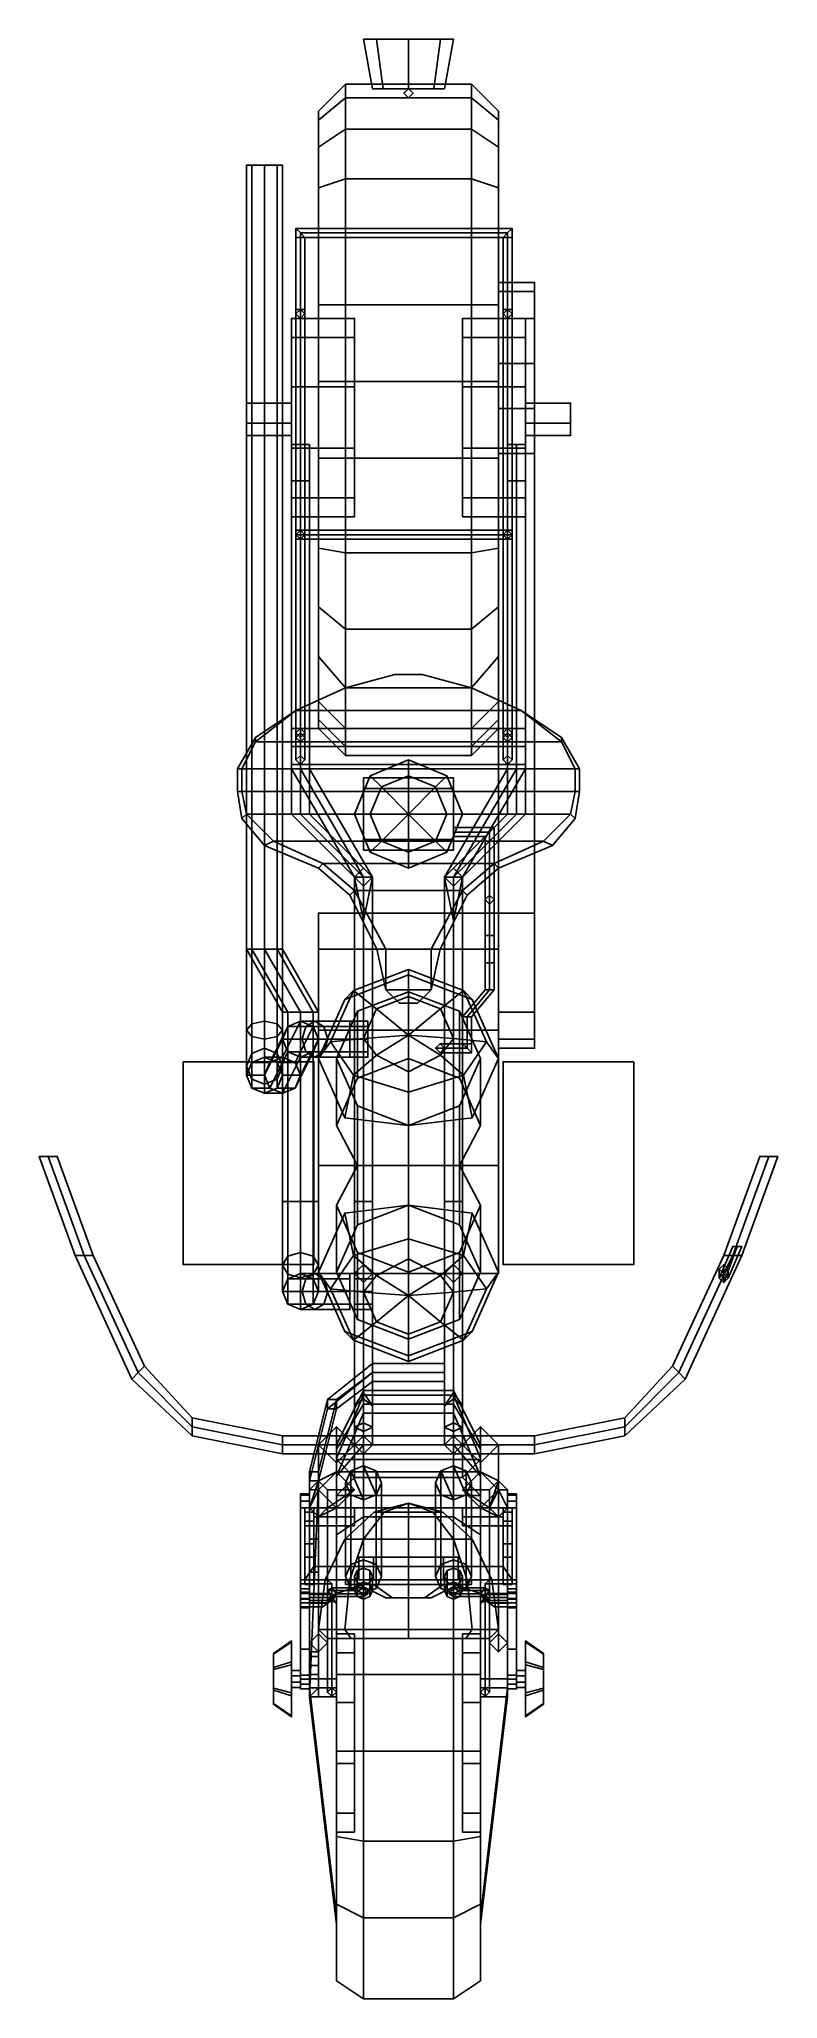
# Model space of a CAD drawing. Extents: x -0.41 to 0.41, y -1.02 to 1.15.
import ezdxf

# ---------------------------------------------------------------- set-up
doc = ezdxf.new("R2010")
doc.units = 0
doc.layers.get('0').update_dxf_attribs({"linetype": 'CONTINUOUS'})

msp = doc.modelspace()

# ---------------------------------------------------------------- linework, layer by layer
for points in [[(-0.0354, 1.15, 0.6104), (-0.05, 1.15, 0.575), (-0.04, 1.095, 0.575), (-0.0283, 1.095, 0.6033)], [(-0.05, 1.15, 0.575), (-0.0354, 1.15, 0.5396), (-0.0283, 1.095, 0.5467), (-0.04, 1.095, 0.575)], [(-0.05, 1.15, 0.575), (-0.0354, 1.15, 0.6104), (0, 1.15, 0.625), (-0.0354, 1.15, 0.5396)], [(0, 1.15, 0.625), (-0.0354, 1.15, 0.6104), (-0.0283, 1.095, 0.6033), (0, 1.095, 0.615)], [(-0.0354, 1.15, 0.5396), (0, 1.15, 0.525), (0, 1.095, 0.535), (-0.0283, 1.095, 0.5467)], [(-0.0354, 1.15, 0.5396), (0, 1.15, 0.625), (0.0354, 1.15, 0.6104), (0, 1.15, 0.525)], [(0.0354, 1.15, 0.6104), (0, 1.15, 0.625), (0, 1.095, 0.615), (0.0283, 1.095, 0.6033)], [(0, 1.15, 0.525), (0.0354, 1.15, 0.5396), (0.0283, 1.095, 0.5467), (0, 1.095, 0.535)], [(0, 1.15, 0.525), (0.0354, 1.15, 0.6104), (0.05, 1.15, 0.575), (0.0354, 1.15, 0.5396)], [(0.05, 1.15, 0.575), (0.0354, 1.15, 0.6104), (0.0283, 1.095, 0.6033), (0.04, 1.095, 0.575)], [(0.0354, 1.15, 0.5396), (0.05, 1.15, 0.575), (0.04, 1.095, 0.575), (0.0283, 1.095, 0.5467)], [(-0.07, 1.085, 0.445), (-0.07, 1.1, 0.37), (-0.1, 1.07, 0.37), (-0.1, 1.06, 0.425)], [(-0.07, 1.1, 0.37), (-0.07, 1.1, 0.335), (-0.1, 1.07, 0.335), (-0.1, 1.07, 0.37)], [(-0.07, 1.1, 0.37), (-0.07, 1.085, 0.445), (0.07, 1.085, 0.445), (0.07, 1.1, 0.37)], [(-0.07, 1.1, 0.335), (-0.07, 1.1, 0.37), (0.07, 1.1, 0.37), (0.07, 1.1, 0.335)], [(0, 1.095, 0.615), (-0.0283, 1.095, 0.6033), (-0.04, 1.095, 0.575), (0.0283, 1.095, 0.6033)], [(0.0283, 1.095, 0.6033), (-0.04, 1.095, 0.575), (-0.0283, 1.095, 0.5467), (0.04, 1.095, 0.575)], [(0.04, 1.095, 0.575), (-0.0283, 1.095, 0.5467), (0, 1.095, 0.535), (0.0283, 1.095, 0.5467)], [(0, 1.095, 0.39), (-0.005, 1.09, 0.415), (-0.005, 1.09, 0.585), (0, 1.095, 0.585)], [(0, 1.085, 0.585), (0.005, 1.09, 0.585), (0, 1.095, 0.585), (-0.005, 1.09, 0.585)], [(-0.005, 1.09, 0.415), (0, 1.085, 0.445), (0, 1.085, 0.585), (-0.005, 1.09, 0.585)], [(0.005, 1.09, 0.415), (0, 1.095, 0.39), (0, 1.095, 0.585), (0.005, 1.09, 0.585)], [(0, 1.085, 0.445), (0.005, 1.09, 0.415), (0.005, 1.09, 0.585), (0, 1.085, 0.585)], [(0.07, 1.1, 0.37), (0.07, 1.085, 0.445), (0.1, 1.06, 0.425), (0.1, 1.07, 0.37)], [(0.07, 1.1, 0.335), (0.07, 1.1, 0.37), (0.1, 1.07, 0.37), (0.1, 1.07, 0.335)], [(-0.07, 1.05, 0.52), (-0.07, 1.085, 0.445), (-0.1, 1.06, 0.425), (-0.1, 1.03, 0.5)], [(-0.07, 1.085, 0.445), (-0.07, 1.05, 0.52), (0.07, 1.05, 0.52), (0.07, 1.085, 0.445)], [(0.07, 1.085, 0.445), (0.07, 1.05, 0.52), (0.1, 1.03, 0.5), (0.1, 1.06, 0.425)], [(-0.07, 0.995, 0.595), (-0.07, 1.05, 0.52), (-0.1, 1.03, 0.5), (-0.1, 0.985, 0.56)], [(-0.07, 1.05, 0.52), (-0.07, 0.995, 0.595), (0.07, 0.995, 0.595), (0.07, 1.05, 0.52)], [(0.07, 1.05, 0.52), (0.07, 0.995, 0.595), (0.1, 0.985, 0.56), (0.1, 1.03, 0.5)], [(-0.1, 0.74, 0.375), (-0.1, 1.03, 0.5), (-0.1, 1.0366, 0.4836), (-0.1, 0.755, 0.365)], [(0.1, 0.755, 0.365), (0.1, 1.0366, 0.4836), (0.1, 1.03, 0.5), (0.1, 0.74, 0.375)], [(-0.1741, 1.01, 0.1441), (-0.18, 1.01, 0.13), (-0.18, 0.14, 0.13), (-0.1741, 0.14, 0.1441)], [(-0.18, 1.01, 0.13), (-0.1741, 1.01, 0.1159), (-0.1741, 0.14, 0.1159), (-0.18, 0.14, 0.13)], [(-0.18, 1.01, 0.13), (-0.1741, 1.01, 0.1441), (-0.16, 1.01, 0.15), (-0.1459, 1.01, 0.1441)], [(-0.1741, 1.01, 0.1159), (-0.18, 1.01, 0.13), (-0.1459, 1.01, 0.1441), (-0.14, 1.01, 0.13)], [(-0.16, 1.01, 0.15), (-0.1741, 1.01, 0.1441), (-0.1741, 0.14, 0.1441), (-0.16, 0.14, 0.15)], [(-0.1741, 1.01, 0.1159), (-0.16, 1.01, 0.11), (-0.16, 0.14, 0.11), (-0.1741, 0.14, 0.1159)], [(-0.16, 1.01, 0.11), (-0.1741, 1.01, 0.1159), (-0.14, 1.01, 0.13), (-0.1459, 1.01, 0.1159)], [(-0.1459, 1.01, 0.1441), (-0.16, 1.01, 0.15), (-0.16, 0.14, 0.15), (-0.1459, 0.14, 0.1441)], [(-0.16, 1.01, 0.11), (-0.1459, 1.01, 0.1159), (-0.1459, 0.14, 0.1159), (-0.16, 0.14, 0.11)], [(-0.14, 1.01, 0.13), (-0.1459, 1.01, 0.1441), (-0.1459, 0.14, 0.1441), (-0.14, 0.14, 0.13)], [(-0.1459, 1.01, 0.1159), (-0.14, 1.01, 0.13), (-0.14, 0.14, 0.13), (-0.1459, 0.14, 0.1159)], [(-0.07, 0.94, 0.64), (-0.07, 0.995, 0.595), (-0.1, 0.985, 0.56), (-0.1, 0.94, 0.605)], [(-0.07, 0.995, 0.595), (-0.07, 0.94, 0.64), (0.07, 0.94, 0.64), (0.07, 0.995, 0.595)], [(0.07, 0.995, 0.595), (0.07, 0.94, 0.64), (0.1, 0.94, 0.605), (0.1, 0.985, 0.56)], [(-0.12, 0.935, 0.82), (-0.125, 0.94, 0.815), (-0.125, 0.93, 0.815), (-0.12, 0.93, 0.82)], [(-0.125, 0.94, 0.815), (-0.12, 0.935, 0.81), (-0.12, 0.93, 0.81), (-0.125, 0.93, 0.815)], [(0.11, 0.935, 0.82), (0.115, 0.94, 0.815), (-0.125, 0.94, 0.815), (-0.12, 0.935, 0.82)], [(0.115, 0.94, 0.815), (0.11, 0.935, 0.81), (-0.12, 0.935, 0.81), (-0.125, 0.94, 0.815)], [(-0.07, 0.855, 0.685), (-0.07, 0.94, 0.64), (-0.1, 0.94, 0.605), (-0.1, 0.855, 0.655)], [(-0.07, 0.94, 0.64), (-0.07, 0.855, 0.685), (0.07, 0.855, 0.685), (0.07, 0.94, 0.64)], [(0.07, 0.94, 0.64), (0.07, 0.855, 0.685), (0.1, 0.855, 0.655), (0.1, 0.94, 0.605)], [(0.115, 0.94, 0.815), (0.11, 0.935, 0.82), (0.11, 0.93, 0.82), (0.115, 0.93, 0.815)], [(0.11, 0.935, 0.81), (0.115, 0.94, 0.815), (0.115, 0.93, 0.815), (0.11, 0.93, 0.81)], [(-0.12, 0.93, 0.82), (-0.125, 0.93, 0.815), (-0.125, 0.85, 0.775), (-0.12, 0.85, 0.78)], [(-0.125, 0.93, 0.815), (-0.12, 0.93, 0.81), (-0.12, 0.85, 0.77), (-0.125, 0.85, 0.775)], [(-0.115, 0.93, 0.815), (-0.12, 0.935, 0.82), (-0.12, 0.93, 0.82), (-0.115, 0.93, 0.815)], [(-0.12, 0.935, 0.81), (-0.115, 0.93, 0.815), (-0.115, 0.93, 0.815), (-0.12, 0.93, 0.81)], [(0.105, 0.93, 0.815), (0.11, 0.935, 0.82), (-0.12, 0.935, 0.82), (-0.115, 0.93, 0.815)], [(0.11, 0.935, 0.81), (0.105, 0.93, 0.815), (-0.115, 0.93, 0.815), (-0.12, 0.935, 0.81)], [(-0.115, 0.93, 0.815), (-0.12, 0.93, 0.82), (-0.12, 0.85, 0.78), (-0.115, 0.85, 0.775)], [(-0.12, 0.93, 0.81), (-0.115, 0.93, 0.815), (-0.115, 0.85, 0.775), (-0.12, 0.85, 0.77)], [(0.11, 0.935, 0.82), (0.105, 0.93, 0.815), (0.105, 0.93, 0.815), (0.11, 0.93, 0.82)], [(0.105, 0.93, 0.815), (0.11, 0.935, 0.81), (0.11, 0.93, 0.81), (0.105, 0.93, 0.815)], [(0.11, 0.93, 0.82), (0.105, 0.93, 0.815), (0.105, 0.85, 0.775), (0.11, 0.85, 0.78)], [(0.105, 0.93, 0.815), (0.11, 0.93, 0.81), (0.11, 0.85, 0.77), (0.105, 0.85, 0.775)], [(0.115, 0.93, 0.815), (0.11, 0.93, 0.82), (0.11, 0.85, 0.78), (0.115, 0.85, 0.775)], [(0.11, 0.93, 0.81), (0.115, 0.93, 0.815), (0.115, 0.85, 0.775), (0.11, 0.85, 0.77)], [(0.14, 0.87, 0.39), (0.14, 0.88, 0.34), (0.1, 0.88, 0.34), (0.1, 0.87, 0.39)], [(0.1, 0.87, 0.39), (0.1, 0.88, 0.34), (0.1, 0.84, 0.36), (0.1, 0.81, 0.41)], [(0.14, 0.84, 0.43), (0.14, 0.87, 0.39), (0.1, 0.87, 0.39), (0.1, 0.84, 0.43)], [(0.1, 0.84, 0.43), (0.1, 0.87, 0.39), (0.1, 0.81, 0.41), (0.1, 0.76, 0.44)], [(0.14, 0.81, 0.41), (0.14, 0.84, 0.36), (0.14, 0.88, 0.34), (0.14, 0.87, 0.39)], [(0.14, 0.76, 0.44), (0.14, 0.81, 0.41), (0.14, 0.87, 0.39), (0.14, 0.84, 0.43)], [(-0.125, 0.845, 0.775), (-0.12, 0.85, 0.77), (-0.12, 0.85, 0.625), (-0.125, 0.845, 0.625)], [(-0.12, 0.85, 0.78), (-0.125, 0.85, 0.775), (-0.125, 0.84, 0.775), (-0.12, 0.84, 0.78)], [(-0.125, 0.85, 0.775), (-0.12, 0.85, 0.77), (-0.12, 0.84, 0.77), (-0.125, 0.84, 0.775)], [(-0.12, 0.85, 0.77), (-0.115, 0.845, 0.775), (-0.115, 0.845, 0.625), (-0.12, 0.85, 0.625)], [(-0.115, 0.85, 0.775), (-0.12, 0.85, 0.78), (-0.12, 0.84, 0.78), (-0.115, 0.84, 0.775)], [(-0.12, 0.85, 0.77), (-0.115, 0.85, 0.775), (-0.115, 0.84, 0.775), (-0.12, 0.84, 0.77)], [(-0.07, 0.77, 0.705), (-0.07, 0.855, 0.685), (-0.1, 0.855, 0.655), (-0.1, 0.77, 0.675)], [(-0.07, 0.855, 0.685), (-0.07, 0.77, 0.705), (0.07, 0.77, 0.705), (0.07, 0.855, 0.685)], [(0.07, 0.855, 0.685), (0.07, 0.77, 0.705), (0.1, 0.77, 0.675), (0.1, 0.855, 0.655)], [(0.105, 0.845, 0.775), (0.11, 0.85, 0.77), (0.11, 0.85, 0.625), (0.105, 0.845, 0.625)], [(0.11, 0.85, 0.78), (0.105, 0.85, 0.775), (0.105, 0.84, 0.775), (0.11, 0.84, 0.78)], [(0.105, 0.85, 0.775), (0.11, 0.85, 0.77), (0.11, 0.84, 0.77), (0.105, 0.84, 0.775)], [(0.11, 0.85, 0.77), (0.115, 0.845, 0.775), (0.115, 0.845, 0.625), (0.11, 0.85, 0.625)], [(0.115, 0.85, 0.775), (0.11, 0.85, 0.78), (0.11, 0.84, 0.78), (0.115, 0.84, 0.775)], [(0.11, 0.85, 0.77), (0.115, 0.85, 0.775), (0.115, 0.84, 0.775), (0.11, 0.84, 0.77)], [(-0.06, 0.819, 0.4047), (-0.06, 0.84, 0.34), (-0.13, 0.84, 0.34), (-0.13, 0.819, 0.4047)], [(-0.06, 0.84, 0.34), (-0.06, 0.819, 0.2753), (-0.13, 0.819, 0.2753), (-0.13, 0.84, 0.34)], [(-0.13, 0.819, 0.4047), (-0.13, 0.84, 0.34), (-0.13, 0.7462, 0.3518)], [(-0.13, 0.84, 0.34), (-0.13, 0.819, 0.2753), (-0.13, 0.7462, 0.3282), (-0.13, 0.7462, 0.3518)], [(-0.12, 0.84, 0.77), (-0.125, 0.845, 0.775), (-0.125, 0.845, 0.625), (-0.12, 0.84, 0.625)], [(-0.12, 0.84, 0.78), (-0.125, 0.84, 0.775), (-0.125, 0.605, 0.76), (-0.12, 0.605, 0.765)], [(-0.125, 0.84, 0.775), (-0.12, 0.84, 0.77), (-0.12, 0.605, 0.755), (-0.125, 0.605, 0.76)], [(-0.115, 0.845, 0.775), (-0.12, 0.84, 0.77), (-0.12, 0.84, 0.625), (-0.115, 0.845, 0.625)], [(-0.115, 0.84, 0.775), (-0.12, 0.84, 0.78), (-0.12, 0.605, 0.765), (-0.115, 0.605, 0.76)], [(-0.12, 0.84, 0.77), (-0.115, 0.84, 0.775), (-0.115, 0.605, 0.76), (-0.12, 0.605, 0.755)], [(-0.1, 0.81, 0.62), (-0.1, 0.8149, 0.6644), (-0.1, 0.8296, 0.661), (-0.1, 0.825, 0.615)], [(0.06, 0.84, 0.34), (0.06, 0.819, 0.4047), (0.13, 0.819, 0.4047), (0.13, 0.84, 0.34)], [(0.06, 0.819, 0.2753), (0.06, 0.84, 0.34), (0.13, 0.84, 0.34), (0.13, 0.819, 0.2753)], [(0.14, 0.79, 0.47), (0.14, 0.84, 0.43), (0.1, 0.84, 0.43), (0.1, 0.79, 0.47)], [(0.1, 0.79, 0.47), (0.1, 0.84, 0.43), (0.1, 0.76, 0.44), (0.1, 0.74, 0.48)], [(0.1, 0.825, 0.615), (0.1, 0.8296, 0.661), (0.1, 0.8149, 0.6644), (0.1, 0.81, 0.62)], [(0.11, 0.84, 0.77), (0.105, 0.845, 0.775), (0.105, 0.845, 0.625), (0.11, 0.84, 0.625)], [(0.11, 0.84, 0.78), (0.105, 0.84, 0.775), (0.105, 0.605, 0.76), (0.11, 0.605, 0.765)], [(0.105, 0.84, 0.775), (0.11, 0.84, 0.77), (0.11, 0.605, 0.755), (0.105, 0.605, 0.76)], [(0.115, 0.845, 0.775), (0.11, 0.84, 0.77), (0.11, 0.84, 0.625), (0.115, 0.845, 0.625)], [(0.115, 0.84, 0.775), (0.11, 0.84, 0.78), (0.11, 0.605, 0.765), (0.115, 0.605, 0.76)], [(0.11, 0.84, 0.77), (0.115, 0.84, 0.775), (0.115, 0.605, 0.76), (0.11, 0.605, 0.755)], [(0.13, 0.84, 0.34), (0.13, 0.819, 0.4047), (0.13, 0.7462, 0.3518), (0.13, 0.7462, 0.3282)], [(0.13, 0.819, 0.2753), (0.13, 0.84, 0.34), (0.13, 0.7462, 0.3282)], [(0.14, 0.74, 0.48), (0.14, 0.76, 0.44), (0.14, 0.84, 0.43), (0.14, 0.79, 0.47)], [(-0.06, 0.764, 0.4446), (-0.06, 0.819, 0.4047), (-0.13, 0.819, 0.4047), (-0.13, 0.764, 0.4446)], [(-0.06, 0.819, 0.2753), (-0.06, 0.764, 0.2354), (-0.13, 0.764, 0.2354), (-0.13, 0.819, 0.2753)], [(-0.13, 0.764, 0.4446), (-0.13, 0.819, 0.4047), (-0.13, 0.7462, 0.3518), (-0.13, 0.7238, 0.359)], [(-0.13, 0.819, 0.2753), (-0.13, 0.764, 0.2354), (-0.13, 0.7462, 0.3282)], [(-0.1, 0.735, 0.365), (-0.1, 0.81, 0.62), (-0.1, 0.825, 0.615), (-0.1, 0.755, 0.365)], [(0.06, 0.819, 0.4047), (0.06, 0.764, 0.4446), (0.13, 0.764, 0.4446), (0.13, 0.819, 0.4047)], [(0.06, 0.764, 0.2354), (0.06, 0.819, 0.2753), (0.13, 0.819, 0.2753), (0.13, 0.764, 0.2354)], [(0.1, 0.755, 0.365), (0.1, 0.825, 0.615), (0.1, 0.81, 0.62), (0.1, 0.735, 0.365)], [(0.13, 0.819, 0.4047), (0.13, 0.764, 0.4446), (0.13, 0.7462, 0.3518)], [(0.13, 0.764, 0.2354), (0.13, 0.819, 0.2753), (0.13, 0.7462, 0.3282), (0.13, 0.7238, 0.321)], [(0.14, 0.74, 0.48), (0.14, 0.79, 0.47), (0.1, 0.79, 0.47), (0.1, 0.74, 0.48)], [(-0.06, 0.696, 0.4446), (-0.06, 0.764, 0.4446), (-0.13, 0.764, 0.4446), (-0.13, 0.696, 0.4446)], [(-0.06, 0.764, 0.2354), (-0.06, 0.696, 0.2354), (-0.13, 0.696, 0.2354), (-0.13, 0.764, 0.2354)], [(-0.13, 0.696, 0.4446), (-0.13, 0.764, 0.4446), (-0.13, 0.7238, 0.359)], [(-0.13, 0.764, 0.2354), (-0.13, 0.696, 0.2354), (-0.13, 0.7238, 0.321), (-0.13, 0.7462, 0.3282)], [(-0.07, 0.685, 0.705), (-0.07, 0.77, 0.705), (-0.1, 0.77, 0.675), (-0.1, 0.685, 0.675)], [(-0.07, 0.77, 0.705), (-0.07, 0.685, 0.705), (0.07, 0.685, 0.705), (0.07, 0.77, 0.705)], [(0.06, 0.764, 0.4446), (0.06, 0.696, 0.4446), (0.13, 0.696, 0.4446), (0.13, 0.764, 0.4446)], [(0.06, 0.696, 0.2354), (0.06, 0.764, 0.2354), (0.13, 0.764, 0.2354), (0.13, 0.696, 0.2354)], [(0.07, 0.77, 0.705), (0.07, 0.685, 0.705), (0.1, 0.685, 0.675), (0.1, 0.77, 0.675)], [(0.13, 0.764, 0.4446), (0.13, 0.696, 0.4446), (0.13, 0.7238, 0.359), (0.13, 0.7462, 0.3518)], [(0.13, 0.696, 0.2354), (0.13, 0.764, 0.2354), (0.13, 0.7238, 0.321)], [(-0.13, 0.7238, 0.359), (-0.13, 0.7462, 0.3518), (-0.18, 0.7462, 0.3518), (-0.18, 0.7238, 0.359)], [(-0.13, 0.7462, 0.3518), (-0.13, 0.7462, 0.3282), (-0.18, 0.7462, 0.3282), (-0.18, 0.7462, 0.3518)], [(-0.13, 0.7462, 0.3282), (-0.13, 0.7238, 0.321), (-0.18, 0.7238, 0.321), (-0.18, 0.7462, 0.3282)], [(-0.18, 0.7238, 0.359), (-0.18, 0.7462, 0.3518), (-0.18, 0.7462, 0.3282), (-0.18, 0.71, 0.34)], [(-0.18, 0.71, 0.34), (-0.18, 0.7462, 0.3282), (-0.18, 0.7238, 0.321)], [(0.1, 0.74, 0.48), (0.1, 0.76, 0.44), (0.1, 0.71, 0.44), (0.1, 0.69, 0.48)], [(0.14, 0.69, 0.48), (0.14, 0.74, 0.48), (0.1, 0.74, 0.48), (0.1, 0.69, 0.48)], [(0.13, 0.7462, 0.3518), (0.13, 0.7238, 0.359), (0.18, 0.7238, 0.359), (0.18, 0.7462, 0.3518)], [(0.13, 0.7462, 0.3282), (0.13, 0.7462, 0.3518), (0.18, 0.7462, 0.3518), (0.18, 0.7462, 0.3282)], [(0.13, 0.7238, 0.321), (0.13, 0.7462, 0.3282), (0.18, 0.7462, 0.3282), (0.18, 0.7238, 0.321)], [(0.14, 0.69, 0.48), (0.14, 0.71, 0.44), (0.14, 0.76, 0.44), (0.14, 0.74, 0.48)], [(0.18, 0.71, 0.34), (0.18, 0.7462, 0.3518), (0.18, 0.7238, 0.359)], [(0.18, 0.7238, 0.321), (0.18, 0.7462, 0.3282), (0.18, 0.7462, 0.3518), (0.18, 0.71, 0.34)], [(-0.13, 0.71, 0.34), (-0.13, 0.7238, 0.359), (-0.18, 0.7238, 0.359), (-0.18, 0.71, 0.34)], [(-0.13, 0.7238, 0.321), (-0.13, 0.71, 0.34), (-0.18, 0.71, 0.34), (-0.18, 0.7238, 0.321)], [(-0.13, 0.696, 0.2354), (-0.13, 0.641, 0.2753), (-0.13, 0.7238, 0.321)], [(-0.13, 0.641, 0.2753), (-0.13, 0.62, 0.34), (-0.13, 0.71, 0.34), (-0.13, 0.7238, 0.321)], [(-0.13, 0.641, 0.4047), (-0.13, 0.696, 0.4446), (-0.13, 0.7238, 0.359), (-0.13, 0.71, 0.34)], [(0.13, 0.696, 0.4446), (0.13, 0.641, 0.4047), (0.13, 0.7238, 0.359)], [(0.13, 0.641, 0.2753), (0.13, 0.696, 0.2354), (0.13, 0.7238, 0.321), (0.13, 0.71, 0.34)], [(0.13, 0.641, 0.4047), (0.13, 0.62, 0.34), (0.13, 0.71, 0.34), (0.13, 0.7238, 0.359)], [(0.13, 0.7238, 0.359), (0.13, 0.71, 0.34), (0.18, 0.71, 0.34), (0.18, 0.7238, 0.359)], [(0.13, 0.71, 0.34), (0.13, 0.7238, 0.321), (0.18, 0.7238, 0.321), (0.18, 0.71, 0.34)], [(-0.13, 0.62, 0.34), (-0.13, 0.641, 0.4047), (-0.13, 0.71, 0.34)], [(-0.12, 0.7, 0.36), (-0.13, 0.7, 0.35), (-0.13, 0.34, 0.55), (-0.12, 0.34, 0.56)], [(-0.13, 0.7, 0.35), (-0.12, 0.7, 0.34), (-0.12, 0.34, 0.54), (-0.13, 0.34, 0.55)], [(-0.12, 0.7, 0.36), (-0.11, 0.7, 0.35), (-0.12, 0.7, 0.34), (-0.13, 0.7, 0.35)], [(-0.06, 0.641, 0.4047), (-0.06, 0.696, 0.4446), (-0.13, 0.696, 0.4446), (-0.13, 0.641, 0.4047)], [(-0.06, 0.696, 0.2354), (-0.06, 0.641, 0.2753), (-0.13, 0.641, 0.2753), (-0.13, 0.696, 0.2354)], [(-0.11, 0.7, 0.35), (-0.12, 0.7, 0.36), (-0.12, 0.34, 0.56), (-0.11, 0.34, 0.55)], [(-0.12, 0.7, 0.34), (-0.11, 0.7, 0.35), (-0.11, 0.34, 0.55), (-0.12, 0.34, 0.54)], [(0.06, 0.696, 0.4446), (0.06, 0.641, 0.4047), (0.13, 0.641, 0.4047), (0.13, 0.696, 0.4446)], [(0.06, 0.641, 0.2753), (0.06, 0.696, 0.2354), (0.13, 0.696, 0.2354), (0.13, 0.641, 0.2753)], [(0.1, 0.69, 0.48), (0.1, 0.71, 0.44), (0.1, 0.27, 0.33), (0.1, 0.18, 0.35)], [(0.12, 0.7, 0.36), (0.11, 0.7, 0.35), (0.11, 0.34, 0.55), (0.12, 0.34, 0.56)], [(0.11, 0.7, 0.35), (0.12, 0.7, 0.34), (0.12, 0.34, 0.54), (0.11, 0.34, 0.55)], [(0.12, 0.7, 0.36), (0.13, 0.7, 0.35), (0.12, 0.7, 0.34), (0.11, 0.7, 0.35)], [(0.13, 0.7, 0.35), (0.12, 0.7, 0.36), (0.12, 0.34, 0.56), (0.13, 0.34, 0.55)], [(0.12, 0.7, 0.34), (0.13, 0.7, 0.35), (0.13, 0.34, 0.55), (0.12, 0.34, 0.54)], [(0.14, 0.18, 0.35), (0.14, 0.27, 0.33), (0.14, 0.71, 0.44), (0.14, 0.69, 0.48)], [(-0.07, 0.58, 0.68), (-0.07, 0.685, 0.705), (-0.1, 0.685, 0.675), (-0.1, 0.585, 0.65)], [(-0.07, 0.685, 0.705), (-0.07, 0.58, 0.68), (0.07, 0.58, 0.68), (0.07, 0.685, 0.705)], [(0.07, 0.685, 0.705), (0.07, 0.58, 0.68), (0.1, 0.585, 0.65), (0.1, 0.685, 0.675)], [(0.14, 0.18, 0.35), (0.14, 0.69, 0.48), (0.1, 0.69, 0.48), (0.1, 0.18, 0.35)], [(-0.13, 0.66, 0.3), (-0.12, 0.66, 0.29), (-0.12, 0.29, 0.13), (-0.13, 0.29, 0.14)], [(-0.12, 0.66, 0.31), (-0.13, 0.66, 0.3), (-0.13, 0.29, 0.14), (-0.12, 0.29, 0.15)], [(-0.12, 0.66, 0.31), (-0.11, 0.66, 0.3), (-0.12, 0.66, 0.29), (-0.13, 0.66, 0.3)], [(-0.12, 0.66, 0.29), (-0.11, 0.66, 0.3), (-0.11, 0.29, 0.14), (-0.12, 0.29, 0.13)], [(-0.11, 0.66, 0.3), (-0.12, 0.66, 0.31), (-0.12, 0.29, 0.15), (-0.11, 0.29, 0.14)], [(0.12, 0.66, 0.31), (0.11, 0.66, 0.3), (0.11, 0.29, 0.14), (0.12, 0.29, 0.15)], [(0.11, 0.66, 0.3), (0.12, 0.66, 0.29), (0.12, 0.29, 0.13), (0.11, 0.29, 0.14)], [(0.12, 0.66, 0.31), (0.13, 0.66, 0.3), (0.12, 0.66, 0.29), (0.11, 0.66, 0.3)], [(0.13, 0.66, 0.3), (0.12, 0.66, 0.31), (0.12, 0.29, 0.15), (0.13, 0.29, 0.14)], [(0.12, 0.66, 0.29), (0.13, 0.66, 0.3), (0.13, 0.29, 0.14), (0.12, 0.29, 0.13)], [(-0.06, 0.62, 0.34), (-0.06, 0.641, 0.4047), (-0.13, 0.641, 0.4047), (-0.13, 0.62, 0.34)], [(-0.06, 0.641, 0.2753), (-0.06, 0.62, 0.34), (-0.13, 0.62, 0.34), (-0.13, 0.641, 0.2753)], [(0.06, 0.641, 0.4047), (0.06, 0.62, 0.34), (0.13, 0.62, 0.34), (0.13, 0.641, 0.4047)], [(0.06, 0.62, 0.34), (0.06, 0.641, 0.2753), (0.13, 0.641, 0.2753), (0.13, 0.62, 0.34)], [(-0.12, 0.605, 0.765), (-0.125, 0.6, 0.76), (-0.125, 0.6, 0.895), (-0.12, 0.605, 0.89)], [(-0.12, 0.605, 0.765), (-0.125, 0.605, 0.76), (-0.125, 0.595, 0.76), (-0.12, 0.595, 0.765)], [(-0.125, 0.605, 0.76), (-0.12, 0.605, 0.755), (-0.12, 0.595, 0.755), (-0.125, 0.595, 0.76)], [(0.115, 0.6, 0.895), (0.11, 0.605, 0.89), (-0.12, 0.605, 0.89), (-0.125, 0.6, 0.895)], [(-0.125, 0.6, 0.76), (-0.12, 0.595, 0.765), (-0.12, 0.595, 0.89), (-0.125, 0.6, 0.895)], [(0.11, 0.595, 0.89), (0.115, 0.6, 0.895), (-0.125, 0.6, 0.895), (-0.12, 0.595, 0.89)], [(-0.12, 0.595, 0.765), (-0.125, 0.595, 0.76), (-0.125, 0.375, 0.575), (-0.12, 0.37, 0.58)], [(-0.125, 0.595, 0.76), (-0.12, 0.595, 0.755), (-0.12, 0.38, 0.57), (-0.125, 0.375, 0.575)], [(-0.115, 0.6, 0.76), (-0.12, 0.605, 0.765), (-0.12, 0.605, 0.89), (-0.115, 0.6, 0.885)], [(-0.115, 0.605, 0.76), (-0.12, 0.605, 0.765), (-0.12, 0.595, 0.765), (-0.115, 0.595, 0.76)], [(-0.12, 0.605, 0.755), (-0.115, 0.605, 0.76), (-0.115, 0.595, 0.76), (-0.12, 0.595, 0.755)], [(0.11, 0.605, 0.89), (0.105, 0.6, 0.885), (-0.115, 0.6, 0.885), (-0.12, 0.605, 0.89)], [(-0.12, 0.595, 0.765), (-0.115, 0.6, 0.76), (-0.115, 0.6, 0.885), (-0.12, 0.595, 0.89)], [(0.105, 0.6, 0.885), (0.11, 0.595, 0.89), (-0.12, 0.595, 0.89), (-0.115, 0.6, 0.885)], [(-0.115, 0.595, 0.76), (-0.12, 0.595, 0.765), (-0.12, 0.37, 0.58), (-0.115, 0.375, 0.575)], [(-0.12, 0.595, 0.755), (-0.115, 0.595, 0.76), (-0.115, 0.375, 0.575), (-0.12, 0.38, 0.57)], [(0.11, 0.605, 0.765), (0.105, 0.6, 0.76), (0.105, 0.6, 0.885), (0.11, 0.605, 0.89)], [(0.11, 0.605, 0.765), (0.105, 0.605, 0.76), (0.105, 0.595, 0.76), (0.11, 0.595, 0.765)], [(0.105, 0.605, 0.76), (0.11, 0.605, 0.755), (0.11, 0.595, 0.755), (0.105, 0.595, 0.76)], [(0.105, 0.6, 0.76), (0.11, 0.595, 0.765), (0.11, 0.595, 0.89), (0.105, 0.6, 0.885)], [(0.11, 0.595, 0.765), (0.105, 0.595, 0.76), (0.105, 0.375, 0.575), (0.11, 0.37, 0.58)], [(0.105, 0.595, 0.76), (0.11, 0.595, 0.755), (0.11, 0.38, 0.57), (0.105, 0.375, 0.575)], [(0.115, 0.6, 0.76), (0.11, 0.605, 0.765), (0.11, 0.605, 0.89), (0.115, 0.6, 0.895)], [(0.115, 0.605, 0.76), (0.11, 0.605, 0.765), (0.11, 0.595, 0.765), (0.115, 0.595, 0.76)], [(0.11, 0.605, 0.755), (0.115, 0.605, 0.76), (0.115, 0.595, 0.76), (0.11, 0.595, 0.755)], [(0.11, 0.595, 0.765), (0.115, 0.6, 0.76), (0.115, 0.6, 0.895), (0.11, 0.595, 0.89)], [(0.115, 0.595, 0.76), (0.11, 0.595, 0.765), (0.11, 0.37, 0.58), (0.115, 0.375, 0.575)], [(0.11, 0.595, 0.755), (0.115, 0.595, 0.76), (0.115, 0.375, 0.575), (0.11, 0.38, 0.57)], [(-0.07, 0.495, 0.625), (-0.07, 0.58, 0.68), (-0.1, 0.585, 0.65), (-0.1, 0.52, 0.61)], [(-0.07, 0.58, 0.68), (-0.07, 0.495, 0.625), (0.07, 0.495, 0.625), (0.07, 0.58, 0.68)], [(0.07, 0.58, 0.68), (0.07, 0.495, 0.625), (0.1, 0.52, 0.61), (0.1, 0.585, 0.65)], [(-0.07, 0.43, 0.555), (-0.07, 0.495, 0.625), (-0.1, 0.52, 0.61), (-0.1, 0.465, 0.555)], [(0.07, 0.495, 0.625), (0.07, 0.43, 0.555), (0.1, 0.465, 0.555), (0.1, 0.52, 0.61)], [(-0.07, 0.495, 0.625), (-0.07, 0.43, 0.555), (0.07, 0.43, 0.555), (0.07, 0.495, 0.625)], [(-0.07, 0.385, 0.485), (-0.07, 0.43, 0.555), (-0.1, 0.465, 0.555), (-0.1, 0.415, 0.485)], [(0.07, 0.43, 0.555), (0.07, 0.385, 0.485), (0.1, 0.415, 0.485), (0.1, 0.465, 0.555)], [(-0.015, 0.445, 0.78), (-0.07, 0.43, 0.785), (0.07, 0.43, 0.785), (0.015, 0.445, 0.78)], [(-0.07, 0.43, 0.755), (-0.07, 0.43, 0.785), (-0.015, 0.445, 0.78), (-0.015, 0.445, 0.76)], [(-0.015, 0.445, 0.76), (-0.015, 0.445, 0.78), (0.015, 0.445, 0.78), (0.015, 0.445, 0.76)], [(0.015, 0.445, 0.76), (0.015, 0.445, 0.78), (0.07, 0.43, 0.785), (0.07, 0.43, 0.755)], [(-0.07, 0.43, 0.785), (-0.125, 0.405, 0.785), (0.125, 0.405, 0.785), (0.07, 0.43, 0.785)], [(-0.125, 0.405, 0.75), (-0.125, 0.405, 0.785), (-0.07, 0.43, 0.785), (-0.07, 0.43, 0.755)], [(-0.07, 0.365, 0.41), (-0.07, 0.385, 0.485), (-0.1, 0.415, 0.485), (-0.1, 0.395, 0.41)], [(-0.07, 0.43, 0.555), (-0.07, 0.385, 0.485), (0.07, 0.385, 0.485), (0.07, 0.43, 0.555)], [(0.07, 0.43, 0.755), (0.07, 0.43, 0.785), (0.125, 0.405, 0.785), (0.125, 0.405, 0.75)], [(0.07, 0.385, 0.485), (0.07, 0.365, 0.41), (0.1, 0.395, 0.41), (0.1, 0.415, 0.485)], [(-0.125, 0.405, 0.785), (-0.17, 0.37, 0.78), (0.17, 0.37, 0.78), (0.125, 0.405, 0.785)], [(-0.17, 0.375, 0.745), (-0.17, 0.37, 0.78), (-0.125, 0.405, 0.785), (-0.125, 0.405, 0.75)], [(-0.07, 0.355, 0.355), (-0.07, 0.365, 0.41), (-0.1, 0.395, 0.41), (-0.1, 0.385, 0.355)], [(0.07, 0.365, 0.41), (0.07, 0.355, 0.355), (0.1, 0.385, 0.355), (0.1, 0.395, 0.41)], [(0.125, 0.405, 0.75), (0.125, 0.405, 0.785), (0.17, 0.37, 0.78), (0.17, 0.375, 0.745)], [(-0.19, 0.34, 0.745), (-0.185, 0.34, 0.765), (-0.17, 0.37, 0.78), (-0.17, 0.375, 0.745)], [(-0.17, 0.37, 0.78), (-0.185, 0.34, 0.765), (0.185, 0.34, 0.765), (0.17, 0.37, 0.78)], [(0.13, 0.365, 0.585), (0.13, 0.385, 0.565), (-0.13, 0.385, 0.565), (-0.13, 0.365, 0.585)], [(0.13, 0.385, 0.565), (0.13, 0.365, 0.545), (-0.13, 0.365, 0.545), (-0.13, 0.385, 0.565)], [(-0.13, 0.345, 0.565), (-0.13, 0.365, 0.585), (-0.13, 0.385, 0.565), (-0.13, 0.365, 0.545)], [(-0.12, 0.355, 0.565), (-0.125, 0.35, 0.565), (-0.125, 0.38, 0.75), (-0.12, 0.385, 0.75)], [(-0.125, 0.35, 0.565), (-0.12, 0.345, 0.565), (-0.12, 0.375, 0.745), (-0.125, 0.38, 0.75)], [(-0.115, 0.35, 0.565), (-0.12, 0.355, 0.565), (-0.12, 0.385, 0.75), (-0.115, 0.38, 0.75)], [(-0.12, 0.345, 0.565), (-0.115, 0.35, 0.565), (-0.115, 0.38, 0.75), (-0.12, 0.375, 0.745)], [(-0.07, 0.355, 0.16), (-0.07, 0.355, 0.355), (-0.1, 0.385, 0.355), (-0.1, 0.385, 0.17)], [(-0.07, 0.385, 0.485), (-0.07, 0.365, 0.41), (0.07, 0.365, 0.41), (0.07, 0.385, 0.485)], [(0.07, 0.355, 0.355), (0.07, 0.355, 0.16), (0.1, 0.385, 0.17), (0.1, 0.385, 0.355)], [(0.11, 0.355, 0.565), (0.105, 0.35, 0.565), (0.105, 0.38, 0.75), (0.11, 0.385, 0.75)], [(0.105, 0.35, 0.565), (0.11, 0.345, 0.565), (0.11, 0.375, 0.745), (0.105, 0.38, 0.75)], [(0.115, 0.35, 0.565), (0.11, 0.355, 0.565), (0.11, 0.385, 0.75), (0.115, 0.38, 0.75)], [(0.11, 0.345, 0.565), (0.115, 0.35, 0.565), (0.115, 0.38, 0.75), (0.11, 0.375, 0.745)], [(0.13, 0.365, 0.545), (0.13, 0.385, 0.565), (0.13, 0.365, 0.585), (0.13, 0.345, 0.565)], [(0.17, 0.375, 0.745), (0.17, 0.37, 0.78), (0.185, 0.34, 0.765), (0.19, 0.34, 0.745)], [(0.13, 0.345, 0.565), (0.13, 0.365, 0.585), (-0.13, 0.365, 0.585), (-0.13, 0.345, 0.565)], [(0.13, 0.365, 0.545), (0.13, 0.345, 0.565), (-0.13, 0.345, 0.565), (-0.13, 0.365, 0.545)], [(-0.07, 0.365, 0.41), (-0.07, 0.355, 0.355), (0.07, 0.355, 0.355), (0.07, 0.365, 0.41)], [(-0.07, 0.355, 0.355), (-0.07, 0.355, 0.16), (0.07, 0.355, 0.16), (0.07, 0.355, 0.355)], [(0, 0.3324, 0.41), (0, 0.35, 0.39), (-0.0424, 0.3324, 0.39), (-0.03, 0.32, 0.41)], [(0, 0.35, 0.14), (-0.0424, 0.3324, 0.14), (-0.0424, 0.3324, 0.39), (0, 0.35, 0.39)], [(0.03, 0.32, 0.41), (0.0424, 0.3324, 0.39), (0, 0.35, 0.39), (0, 0.3324, 0.41)], [(0.0424, 0.3324, 0.14), (0, 0.35, 0.14), (0, 0.35, 0.39), (0.0424, 0.3324, 0.39)], [(-0.19, 0.315, 0.735), (-0.185, 0.315, 0.76), (-0.185, 0.34, 0.765), (-0.19, 0.34, 0.745)], [(-0.185, 0.34, 0.765), (-0.185, 0.315, 0.76), (0.185, 0.315, 0.76), (0.185, 0.34, 0.765)], [(-0.13, 0.34, 0.55), (-0.12, 0.34, 0.54), (-0.05, 0.22, 0.6), (-0.06, 0.22, 0.61)], [(-0.12, 0.34, 0.56), (-0.13, 0.34, 0.55), (-0.06, 0.22, 0.61), (-0.05, 0.22, 0.62)], [(-0.12, 0.34, 0.54), (-0.11, 0.34, 0.55), (-0.04, 0.22, 0.61), (-0.05, 0.22, 0.6)], [(-0.11, 0.34, 0.55), (-0.12, 0.34, 0.56), (-0.05, 0.22, 0.62), (-0.04, 0.22, 0.61)], [(-0.03, 0.32, 0.41), (-0.0424, 0.3324, 0.39), (-0.06, 0.29, 0.39), (-0.0424, 0.29, 0.41)], [(-0.0424, 0.3324, 0.14), (-0.06, 0.29, 0.14), (-0.06, 0.29, 0.39), (-0.0424, 0.3324, 0.39)], [(0.05, 0.3183, 0.5333), (0.05, 0.33, 0.505), (-0.05, 0.33, 0.505), (-0.05, 0.3183, 0.5333)], [(0.05, 0.33, 0.505), (0.05, 0.3183, 0.4767), (-0.05, 0.3183, 0.4767), (-0.05, 0.33, 0.505)], [(-0.05, 0.3183, 0.4767), (-0.05, 0.29, 0.465), (-0.05, 0.2617, 0.4767), (-0.05, 0.33, 0.505)], [(-0.05, 0.33, 0.505), (-0.05, 0.2617, 0.4767), (-0.05, 0.25, 0.505), (-0.05, 0.3183, 0.5333)], [(0, 0.29, 0.42), (0, 0.3324, 0.41), (-0.03, 0.32, 0.41), (0, 0.29, 0.42)], [(0, 0.29, 0.42), (0.03, 0.32, 0.41), (0, 0.3324, 0.41), (0, 0.29, 0.42)], [(0.0424, 0.29, 0.41), (0.06, 0.29, 0.39), (0.0424, 0.3324, 0.39), (0.03, 0.32, 0.41)], [(0.12, 0.34, 0.56), (0.11, 0.34, 0.55), (0.04, 0.22, 0.61), (0.05, 0.22, 0.62)], [(0.11, 0.34, 0.55), (0.12, 0.34, 0.54), (0.05, 0.22, 0.6), (0.04, 0.22, 0.61)], [(0.06, 0.29, 0.14), (0.0424, 0.3324, 0.14), (0.0424, 0.3324, 0.39), (0.06, 0.29, 0.39)], [(0.13, 0.34, 0.55), (0.12, 0.34, 0.56), (0.05, 0.22, 0.62), (0.06, 0.22, 0.61)], [(0.12, 0.34, 0.54), (0.13, 0.34, 0.55), (0.06, 0.22, 0.61), (0.05, 0.22, 0.6)], [(0.05, 0.2617, 0.5333), (0.05, 0.33, 0.505), (0.05, 0.3183, 0.5333), (0.05, 0.29, 0.545)], [(0.05, 0.25, 0.505), (0.05, 0.3183, 0.4767), (0.05, 0.33, 0.505), (0.05, 0.2617, 0.5333)], [(0.19, 0.34, 0.745), (0.185, 0.34, 0.765), (0.185, 0.315, 0.76), (0.19, 0.315, 0.735)], [(-0.185, 0.285, 0.725), (-0.18, 0.29, 0.76), (-0.185, 0.315, 0.76), (-0.19, 0.315, 0.735)], [(-0.185, 0.315, 0.76), (-0.18, 0.29, 0.76), (0.18, 0.29, 0.76), (0.185, 0.315, 0.76)], [(0.05, 0.29, 0.545), (0.05, 0.3183, 0.5333), (-0.05, 0.3183, 0.5333), (-0.05, 0.29, 0.545)], [(0.05, 0.3183, 0.4767), (0.05, 0.29, 0.465), (-0.05, 0.29, 0.465), (-0.05, 0.3183, 0.4767)], [(-0.05, 0.3183, 0.5333), (-0.05, 0.25, 0.505), (-0.05, 0.2617, 0.5333), (-0.05, 0.29, 0.545)], [(0, 0.29, 0.42), (-0.03, 0.32, 0.41), (-0.0424, 0.29, 0.41), (0, 0.29, 0.42)], [(0, 0.29, 0.42), (0.0424, 0.29, 0.41), (0.03, 0.32, 0.41), (0, 0.29, 0.42)], [(0.05, 0.2617, 0.4767), (0.05, 0.29, 0.465), (0.05, 0.3183, 0.4767), (0.05, 0.25, 0.505)], [(0.19, 0.315, 0.735), (0.185, 0.315, 0.76), (0.18, 0.29, 0.76), (0.185, 0.285, 0.725)], [(-0.16, 0.255, 0.72), (-0.15, 0.26, 0.76), (-0.18, 0.29, 0.76), (-0.185, 0.285, 0.725)], [(-0.18, 0.29, 0.76), (-0.15, 0.26, 0.76), (0.15, 0.26, 0.76), (0.18, 0.29, 0.76)], [(-0.13, 0.29, 0.14), (-0.12, 0.29, 0.13), (-0.05, 0.22, 0.13), (-0.06, 0.22, 0.14)], [(-0.12, 0.29, 0.15), (-0.13, 0.29, 0.14), (-0.06, 0.22, 0.14), (-0.05, 0.22, 0.15)], [(-0.12, 0.29, 0.13), (-0.11, 0.29, 0.14), (-0.04, 0.22, 0.14), (-0.05, 0.22, 0.13)], [(-0.11, 0.29, 0.14), (-0.12, 0.29, 0.15), (-0.05, 0.22, 0.15), (-0.04, 0.22, 0.14)], [(-0.0424, 0.29, 0.41), (-0.06, 0.29, 0.39), (-0.0424, 0.2476, 0.39), (-0.03, 0.26, 0.41)], [(-0.06, 0.29, 0.14), (-0.0424, 0.2476, 0.14), (-0.0424, 0.2476, 0.39), (-0.06, 0.29, 0.39)], [(0.05, 0.2617, 0.5333), (0.05, 0.29, 0.545), (-0.05, 0.29, 0.545), (-0.05, 0.2617, 0.5333)], [(0.05, 0.29, 0.465), (0.05, 0.2617, 0.4767), (-0.05, 0.2617, 0.4767), (-0.05, 0.29, 0.465)], [(0, 0.29, 0.42), (-0.0424, 0.29, 0.41), (-0.03, 0.26, 0.41), (0, 0.29, 0.42)], [(0, 0.29, 0.42), (-0.03, 0.26, 0.41), (0, 0.2476, 0.41), (0, 0.29, 0.42)], [(0, 0.29, 0.42), (0, 0.2476, 0.41), (0.03, 0.26, 0.41), (0, 0.29, 0.42)], [(0, 0.29, 0.42), (0.03, 0.26, 0.41), (0.0424, 0.29, 0.41), (0, 0.29, 0.42)], [(0.03, 0.26, 0.41), (0.0424, 0.2476, 0.39), (0.06, 0.29, 0.39), (0.0424, 0.29, 0.41)], [(0.12, 0.29, 0.15), (0.11, 0.29, 0.14), (0.04, 0.22, 0.14), (0.05, 0.22, 0.15)], [(0.11, 0.29, 0.14), (0.12, 0.29, 0.13), (0.05, 0.22, 0.13), (0.04, 0.22, 0.14)], [(0.0424, 0.2476, 0.14), (0.06, 0.29, 0.14), (0.06, 0.29, 0.39), (0.0424, 0.2476, 0.39)], [(0.13, 0.29, 0.14), (0.12, 0.29, 0.15), (0.05, 0.22, 0.15), (0.06, 0.22, 0.14)], [(0.12, 0.29, 0.13), (0.13, 0.29, 0.14), (0.06, 0.22, 0.14), (0.05, 0.22, 0.13)], [(0.185, 0.285, 0.725), (0.18, 0.29, 0.76), (0.15, 0.26, 0.76), (0.16, 0.255, 0.72)], [(0.05, 0.25, 0.505), (0.05, 0.2617, 0.5333), (-0.05, 0.2617, 0.5333), (-0.05, 0.25, 0.505)], [(0.05, 0.2617, 0.4767), (0.05, 0.25, 0.505), (-0.05, 0.25, 0.505), (-0.05, 0.2617, 0.4767)], [(0.09, 0.27, 0.51), (0.095, 0.275, 0.505), (0.05, 0.275, 0.505), (0.05, 0.27, 0.51)], [(0.095, 0.275, 0.505), (0.09, 0.27, 0.5), (0.05, 0.27, 0.5), (0.05, 0.275, 0.505)], [(0.085, 0.265, 0.505), (0.09, 0.27, 0.51), (0.05, 0.27, 0.51), (0.05, 0.265, 0.505)], [(0.09, 0.27, 0.5), (0.085, 0.265, 0.505), (0.05, 0.265, 0.505), (0.05, 0.27, 0.5)], [(0.09, 0.27, 0.51), (0.085, 0.265, 0.505), (0.085, 0.235, 0.505), (0.09, 0.235, 0.51)], [(0.085, 0.265, 0.505), (0.09, 0.27, 0.5), (0.09, 0.235, 0.5), (0.085, 0.235, 0.505)], [(0.095, 0.275, 0.505), (0.09, 0.27, 0.51), (0.09, 0.235, 0.51), (0.095, 0.235, 0.505)], [(0.09, 0.27, 0.5), (0.095, 0.275, 0.505), (0.095, 0.235, 0.505), (0.09, 0.235, 0.5)], [(0.1, 0.28, 0.32), (0.1, 0.26, 0.31), (0.1, 0.24, 0.31), (0.1, 0.22, 0.32)], [(0.1, 0.27, 0.33), (0.1, 0.28, 0.32), (0.1, 0.22, 0.32), (0.1, 0.18, 0.35)], [(0.14, 0.22, 0.32), (0.14, 0.24, 0.31), (0.14, 0.26, 0.31), (0.14, 0.28, 0.32)], [(0.14, 0.18, 0.35), (0.14, 0.22, 0.32), (0.14, 0.28, 0.32), (0.14, 0.27, 0.33)], [(-0.1, 0.23, 0.725), (-0.095, 0.235, 0.76), (-0.15, 0.26, 0.76), (-0.16, 0.255, 0.72)], [(-0.15, 0.26, 0.76), (-0.095, 0.235, 0.76), (0.095, 0.235, 0.76), (0.15, 0.26, 0.76)], [(-0.03, 0.26, 0.41), (-0.0424, 0.2476, 0.39), (0, 0.23, 0.39), (0, 0.2476, 0.41)], [(-0.0424, 0.2476, 0.14), (0, 0.23, 0.14), (0, 0.23, 0.39), (-0.0424, 0.2476, 0.39)], [(0, 0.2476, 0.41), (0, 0.23, 0.39), (0.0424, 0.2476, 0.39), (0.03, 0.26, 0.41)], [(0, 0.23, 0.14), (0.0424, 0.2476, 0.14), (0.0424, 0.2476, 0.39), (0, 0.23, 0.39)], [(0.16, 0.255, 0.72), (0.15, 0.26, 0.76), (0.095, 0.235, 0.76), (0.1, 0.23, 0.725)], [(-0.065, 0.2, 0.735), (-0.06, 0.205, 0.765), (-0.095, 0.235, 0.76), (-0.1, 0.23, 0.725)], [(-0.095, 0.235, 0.76), (-0.06, 0.205, 0.765), (0.06, 0.205, 0.765), (0.095, 0.235, 0.76)], [(-0.05, 0.23, 0.15), (-0.06, 0.22, 0.14), (-0.06, 0.22, 0.61), (-0.05, 0.23, 0.6)], [(-0.06, 0.22, 0.14), (-0.05, 0.22, 0.13), (-0.05, -0.14, 0.13), (-0.06, -0.14, 0.14)], [(-0.05, 0.22, 0.15), (-0.06, 0.22, 0.14), (-0.06, -0.14, 0.14), (-0.05, -0.14, 0.15)], [(-0.05, 0.22, 0.62), (-0.06, 0.22, 0.61), (-0.06, -0.3906, 0.8636), (-0.05, -0.3952, 0.8756)], [(-0.06, 0.22, 0.61), (-0.05, 0.22, 0.6), (-0.05, -0.3859, 0.8517), (-0.06, -0.3906, 0.8636)], [(-0.05, 0.1719, 0.62), (-0.06, 0.22, 0.61), (-0.06, -0.3667, 0.61), (-0.05, -0.3589, 0.62)], [(-0.06, 0.22, 0.61), (-0.05, 0.22, 0.6), (-0.05, -0.3522, 0.6), (-0.06, -0.3667, 0.61)], [(-0.06, 0.22, 0.14), (-0.05, 0.21, 0.15), (-0.05, 0.21, 0.6), (-0.06, 0.22, 0.61)], [(-0.04, 0.22, 0.14), (-0.05, 0.23, 0.15), (-0.05, 0.23, 0.6), (-0.04, 0.22, 0.61)], [(-0.05, 0.22, 0.13), (-0.04, 0.22, 0.14), (-0.04, -0.14, 0.14), (-0.05, -0.14, 0.13)], [(-0.04, 0.22, 0.14), (-0.05, 0.22, 0.15), (-0.05, -0.14, 0.15), (-0.04, -0.14, 0.14)], [(-0.04, 0.22, 0.61), (-0.05, 0.22, 0.62), (-0.05, -0.3952, 0.8756), (-0.04, -0.3906, 0.8636)], [(-0.05, 0.22, 0.6), (-0.04, 0.22, 0.61), (-0.04, -0.3906, 0.8636), (-0.05, -0.3859, 0.8517)], [(-0.04, 0.22, 0.61), (-0.05, 0.1719, 0.62), (-0.05, -0.3589, 0.62), (-0.04, -0.3667, 0.61)], [(-0.05, 0.22, 0.6), (-0.04, 0.22, 0.61), (-0.04, -0.3667, 0.61), (-0.05, -0.3522, 0.6)], [(-0.05, 0.21, 0.15), (-0.04, 0.22, 0.14), (-0.04, 0.22, 0.61), (-0.05, 0.21, 0.6)], [(0.05, 0.23, 0.15), (0.04, 0.22, 0.14), (0.04, 0.22, 0.61), (0.05, 0.23, 0.6)], [(0.05, 0.22, 0.62), (0.04, 0.22, 0.61), (0.04, -0.3906, 0.8636), (0.05, -0.3952, 0.8756)], [(0.04, 0.22, 0.61), (0.05, 0.22, 0.6), (0.05, -0.3859, 0.8517), (0.04, -0.3906, 0.8636)], [(0.05, 0.1719, 0.62), (0.04, 0.22, 0.61), (0.04, -0.3667, 0.61), (0.05, -0.3589, 0.62)], [(0.04, 0.22, 0.61), (0.05, 0.22, 0.6), (0.05, -0.3522, 0.6), (0.04, -0.3667, 0.61)], [(0.05, 0.22, 0.15), (0.04, 0.22, 0.14), (0.04, -0.14, 0.14), (0.05, -0.14, 0.15)], [(0.04, 0.22, 0.14), (0.05, 0.22, 0.13), (0.05, -0.14, 0.13), (0.04, -0.14, 0.14)], [(0.04, 0.22, 0.14), (0.05, 0.21, 0.15), (0.05, 0.21, 0.6), (0.04, 0.22, 0.61)], [(0.06, 0.22, 0.14), (0.05, 0.23, 0.15), (0.05, 0.23, 0.6), (0.06, 0.22, 0.61)], [(0.06, 0.22, 0.61), (0.05, 0.22, 0.62), (0.05, -0.3952, 0.8756), (0.06, -0.3906, 0.8636)], [(0.05, 0.22, 0.6), (0.06, 0.22, 0.61), (0.06, -0.3906, 0.8636), (0.05, -0.3859, 0.8517)], [(0.06, 0.22, 0.61), (0.05, 0.1719, 0.62), (0.05, -0.3589, 0.62), (0.06, -0.3667, 0.61)], [(0.05, 0.22, 0.6), (0.06, 0.22, 0.61), (0.06, -0.3667, 0.61), (0.05, -0.3522, 0.6)], [(0.06, 0.22, 0.14), (0.05, 0.22, 0.15), (0.05, -0.14, 0.15), (0.06, -0.14, 0.14)], [(0.05, 0.22, 0.13), (0.06, 0.22, 0.14), (0.06, -0.14, 0.14), (0.05, -0.14, 0.13)], [(0.05, 0.21, 0.15), (0.06, 0.22, 0.14), (0.06, 0.22, 0.61), (0.05, 0.21, 0.6)], [(0.1, 0.23, 0.725), (0.095, 0.235, 0.76), (0.06, 0.205, 0.765), (0.065, 0.2, 0.735)], [(0.09, 0.235, 0.51), (0.085, 0.235, 0.505), (0.085, 0.195, 0.535), (0.09, 0.2, 0.535)], [(0.085, 0.235, 0.505), (0.09, 0.235, 0.5), (0.09, 0.19, 0.535), (0.085, 0.195, 0.535)], [(0.095, 0.235, 0.505), (0.09, 0.235, 0.51), (0.09, 0.2, 0.535), (0.095, 0.195, 0.535)], [(0.09, 0.235, 0.5), (0.095, 0.235, 0.505), (0.095, 0.195, 0.535), (0.09, 0.19, 0.535)], [(0.1, 0.18, 0.35), (0.1, 0.22, 0.32), (0.1, 0.18, 0.32), (0.1, 0.18, 0.35)], [(0.14, 0.18, 0.35), (0.14, 0.18, 0.32), (0.14, 0.22, 0.32), (0.14, 0.18, 0.35)], [(-0.035, 0.14, 0.74), (-0.025, 0.14, 0.765), (-0.06, 0.205, 0.765), (-0.065, 0.2, 0.735)], [(-0.06, 0.205, 0.765), (-0.025, 0.14, 0.765), (0.025, 0.14, 0.765), (0.06, 0.205, 0.765)], [(0.065, 0.2, 0.735), (0.06, 0.205, 0.765), (0.025, 0.14, 0.765), (0.035, 0.14, 0.74)], [(0.09, 0.2, 0.535), (0.085, 0.195, 0.535), (0.085, 0.155, 0.595), (0.09, 0.155, 0.6)], [(0.095, 0.195, 0.535), (0.09, 0.2, 0.535), (0.09, 0.155, 0.6), (0.095, 0.155, 0.595)], [(-0.1, 0.14, 0.31), (0.1, 0.14, 0.31), (0.1, 0.18, 0.25), (-0.1, 0.18, 0.25)], [(-0.1, 0.18, 0.25), (0.1, 0.18, 0.25), (0.1, 0.18, 0.2), (-0.1, 0.18, 0.2)], [(-0.1, 0.18, 0.2), (0.1, 0.18, 0.2), (0.1, 0.14, 0.14), (-0.1, 0.14, 0.14)], [(-0.1, 0.18, 0.25), (-0.1, -0.22, 0.18), (-0.1, 0.05, 0.31), (-0.1, 0.14, 0.31)], [(-0.1, 0.18, 0.2), (-0.1, 0.14, 0.14), (-0.1, 0.05, 0.14), (-0.1, 0.18, 0.25)], [(-0.1, 0.18, 0.25), (-0.1, 0.05, 0.14), (-0.1, -0.22, 0.18), (-0.1, 0.18, 0.25)], [(0.085, 0.195, 0.535), (0.09, 0.19, 0.535), (0.09, 0.155, 0.59), (0.085, 0.155, 0.595)], [(0.09, 0.19, 0.535), (0.095, 0.195, 0.535), (0.095, 0.155, 0.595), (0.09, 0.155, 0.59)], [(0.1, 0.05, 0.31), (0.1, -0.22, 0.18), (0.1, 0.18, 0.25), (0.1, 0.14, 0.31)], [(0.1, 0.05, 0.14), (0.1, 0.14, 0.14), (0.1, 0.18, 0.2), (0.1, 0.18, 0.25)], [(0.1, -0.22, 0.18), (0.1, 0.05, 0.14), (0.1, 0.18, 0.25)], [(0.14, 0.07, 0.3), (0.14, 0.18, 0.35), (0.1, 0.18, 0.35), (0.1, 0.07, 0.3)], [(0.1, 0.18, 0.35), (0.1, 0.18, 0.32), (0.1, 0.152, 0.292), (0.1, 0.14, 0.31)], [(0.1, 0.18, 0.35), (0.1, 0.18, 0.35), (0.1, 0.14, 0.31), (0.1, 0.092, 0.31)], [(0.14, 0.07, 0.3), (0.14, 0.15, 0.29), (0.14, 0.18, 0.32), (0.14, 0.18, 0.35)], [(0.09, 0.125, 0.59), (0.085, 0.125, 0.595), (0.085, 0.155, 0.595), (0.09, 0.155, 0.59)], [(0.085, 0.125, 0.595), (0.09, 0.125, 0.6), (0.09, 0.155, 0.6), (0.085, 0.155, 0.595)], [(0.095, 0.125, 0.595), (0.09, 0.125, 0.59), (0.09, 0.155, 0.59), (0.095, 0.155, 0.595)], [(0.09, 0.125, 0.6), (0.095, 0.125, 0.595), (0.095, 0.155, 0.595), (0.09, 0.155, 0.6)], [(0.14, 0.04, 0.28), (0.14, 0.03, 0.25), (0.14, 0.16, 0.24), (0.14, 0.15, 0.26)], [(0.14, 0.03, 0.25), (0.14, 0.03, 0.23), (0.14, 0.16, 0.23), (0.14, 0.16, 0.24)], [(0.14, 0.03, 0.23), (0.14, 0.04, 0.2), (0.14, 0.14, 0.19), (0.14, 0.16, 0.23)], [(-0.1741, 0.14, 0.1441), (-0.18, 0.14, 0.13), (-0.18, 0.05, 0.16), (-0.1741, 0.0571, 0.1722)], [(-0.18, 0.14, 0.13), (-0.1741, 0.14, 0.1159), (-0.1741, 0.0429, 0.1478), (-0.18, 0.05, 0.16)], [(-0.1741, 0.14, 0.1441), (-0.18, 0.14, 0.13), (-0.14, 0.07, 0.13), (-0.1341, 0.07, 0.1441)], [(-0.18, 0.14, 0.13), (-0.1741, 0.14, 0.1159), (-0.1341, 0.07, 0.1159), (-0.14, 0.07, 0.13)], [(-0.16, 0.14, 0.15), (-0.1741, 0.14, 0.1441), (-0.1741, 0.0571, 0.1722), (-0.16, 0.06, 0.1773)], [(-0.1741, 0.14, 0.1159), (-0.16, 0.14, 0.11), (-0.16, 0.04, 0.1427), (-0.1741, 0.0429, 0.1478)], [(-0.16, 0.14, 0.15), (-0.1741, 0.14, 0.1441), (-0.1341, 0.07, 0.1441), (-0.12, 0.07, 0.15)], [(-0.1741, 0.14, 0.1159), (-0.16, 0.14, 0.11), (-0.12, 0.07, 0.11), (-0.1341, 0.07, 0.1159)], [(-0.1459, 0.14, 0.1441), (-0.16, 0.14, 0.15), (-0.16, 0.06, 0.1773), (-0.1459, 0.0571, 0.1722)], [(-0.16, 0.14, 0.11), (-0.1459, 0.14, 0.1159), (-0.1459, 0.0429, 0.1478), (-0.16, 0.04, 0.1427)], [(-0.1459, 0.14, 0.1441), (-0.16, 0.14, 0.15), (-0.12, 0.07, 0.15), (-0.1059, 0.07, 0.1441)], [(-0.16, 0.14, 0.11), (-0.1459, 0.14, 0.1159), (-0.1059, 0.07, 0.1159), (-0.12, 0.07, 0.11)], [(-0.14, 0.14, 0.13), (-0.1459, 0.14, 0.1441), (-0.1459, 0.0571, 0.1722), (-0.14, 0.05, 0.16)], [(-0.1459, 0.14, 0.1159), (-0.14, 0.14, 0.13), (-0.14, 0.05, 0.16), (-0.1459, 0.0429, 0.1478)], [(-0.14, 0.14, 0.13), (-0.1459, 0.14, 0.1441), (-0.1059, 0.07, 0.1441), (-0.1, 0.07, 0.13)], [(-0.1459, 0.14, 0.1159), (-0.14, 0.14, 0.13), (-0.1, 0.07, 0.13), (-0.1059, 0.07, 0.1159)], [(-0.1, 0.05, 0.31), (0.1, 0.05, 0.31), (0.1, 0.14, 0.31), (-0.1, 0.14, 0.31)], [(-0.1, 0.14, 0.14), (0.1, 0.14, 0.14), (0.1, 0.05, 0.14), (-0.1, 0.05, 0.14)], [(-0.025, 0.095, 0.74), (-0.025, 0.095, 0.76), (-0.025, 0.14, 0.765), (-0.035, 0.14, 0.74)], [(-0.025, 0.14, 0.765), (-0.025, 0.095, 0.76), (0.025, 0.095, 0.76), (0.025, 0.14, 0.765)], [(0.035, 0.14, 0.74), (0.025, 0.14, 0.765), (0.025, 0.095, 0.76), (0.025, 0.095, 0.74)], [(0.14, 0.07, 0.3), (0.14, 0.04, 0.28), (0.14, 0.15, 0.26), (0.14, 0.15, 0.29)], [(0.14, 0.04, 0.2), (0.14, 0.07, 0.18), (0.14, 0.1, 0.18), (0.14, 0.14, 0.19)], [(0, 0.1175, 0.5203), (0, 0.1114, 0.4689), (-0.0707, 0.0842, 0.4797), (-0.0612, 0.094, 0.5297)], [(0, 0.0873, 0.5431), (0, 0.1175, 0.5203), (-0.0612, 0.094, 0.5297), (-0.0354, 0.0737, 0.5486)], [(0.0354, 0.0737, 0.5486), (0.0612, 0.094, 0.5297), (0, 0.1175, 0.5203), (0, 0.0873, 0.5431)], [(0.0612, 0.094, 0.5297), (0.0707, 0.0842, 0.4797), (0, 0.1114, 0.4689), (0, 0.1175, 0.5203)], [(0.09, 0.095, 0.58), (0.085, 0.095, 0.585), (0.085, 0.125, 0.595), (0.09, 0.125, 0.59)], [(0.085, 0.095, 0.585), (0.09, 0.095, 0.59), (0.09, 0.125, 0.6), (0.085, 0.125, 0.595)], [(0.095, 0.095, 0.585), (0.09, 0.095, 0.58), (0.09, 0.125, 0.59), (0.095, 0.125, 0.595)], [(0.09, 0.095, 0.59), (0.095, 0.095, 0.585), (0.095, 0.125, 0.595), (0.09, 0.125, 0.6)], [(-0.0612, 0.094, 0.5297), (-0.0707, 0.0842, 0.4797), (-0.1, 0.0186, 0.506), (-0.0866, 0.0371, 0.5524)], [(-0.0354, 0.0737, 0.5486), (-0.0612, 0.094, 0.5297), (-0.0866, 0.0371, 0.5524), (-0.05, 0.0408, 0.5617)], [(0, 0.0186, 0.2906), (-0.0566, -0.0032, 0.2993), (-0.0566, 0.0711, 0.485), (0, 0.0928, 0.4763)], [(0, 0.0445, 0.571), (0, 0.0873, 0.5431), (-0.0354, 0.0737, 0.5486), (0, 0.0445, 0.571)], [(-0.025, 0.095, 0.76), (-0.01, 0.08, 0.76), (0.01, 0.08, 0.76), (0.025, 0.095, 0.76)], [(-0.01, 0.08, 0.76), (-0.01, 0.08, 0.76), (-0.025, 0.095, 0.76), (-0.025, 0.095, 0.74)], [(0.0566, -0.0032, 0.2993), (0, 0.0186, 0.2906), (0, 0.0928, 0.4763), (0.0566, 0.0711, 0.485)], [(0, 0.0445, 0.571), (0.0354, 0.0737, 0.5486), (0, 0.0873, 0.5431), (0, 0.0445, 0.571)], [(0.025, 0.095, 0.74), (0.025, 0.095, 0.76), (0.01, 0.08, 0.76)], [(0.05, 0.0408, 0.5617), (0.0866, 0.0371, 0.5524), (0.0612, 0.094, 0.5297), (0.0354, 0.0737, 0.5486)], [(0.065, 0.065, 0.58), (0.06, 0.065, 0.585), (0.085, 0.095, 0.585), (0.09, 0.095, 0.58)], [(0.06, 0.065, 0.585), (0.065, 0.065, 0.59), (0.09, 0.095, 0.59), (0.085, 0.095, 0.585)], [(0.0866, 0.0371, 0.5524), (0.1, 0.0186, 0.506), (0.0707, 0.0842, 0.4797), (0.0612, 0.094, 0.5297)], [(0.07, 0.065, 0.585), (0.065, 0.065, 0.58), (0.09, 0.095, 0.58), (0.095, 0.095, 0.585)], [(0.065, 0.065, 0.59), (0.07, 0.065, 0.585), (0.095, 0.095, 0.585), (0.09, 0.095, 0.59)], [(-0.1341, 0.07, 0.1441), (-0.14, 0.07, 0.13), (-0.14, -0.14, 0.13), (-0.1341, -0.14, 0.1441)], [(-0.14, 0.07, 0.13), (-0.1341, 0.07, 0.1159), (-0.1341, -0.14, 0.1159), (-0.14, -0.14, 0.13)], [(-0.12, 0.07, 0.15), (-0.1341, 0.07, 0.1441), (-0.1341, -0.14, 0.1441), (-0.12, -0.14, 0.15)], [(-0.1341, 0.07, 0.1159), (-0.12, 0.07, 0.11), (-0.12, -0.14, 0.11), (-0.1341, -0.14, 0.1159)], [(-0.1059, 0.07, 0.1441), (-0.12, 0.07, 0.15), (-0.12, -0.14, 0.15), (-0.1059, -0.14, 0.1441)], [(-0.12, 0.07, 0.11), (-0.1059, 0.07, 0.1159), (-0.1059, -0.14, 0.1159), (-0.12, -0.14, 0.11)], [(-0.1, 0.07, 0.13), (-0.1059, 0.07, 0.1441), (-0.1059, -0.14, 0.1441), (-0.1, -0.14, 0.13)], [(-0.1059, 0.07, 0.1159), (-0.1, 0.07, 0.13), (-0.1, -0.14, 0.13), (-0.1059, -0.14, 0.1159)], [(-0.0566, -0.0032, 0.2993), (-0.08, -0.0557, 0.3203), (-0.08, 0.0186, 0.506), (-0.0566, 0.0711, 0.485)], [(0, 0.0445, 0.571), (-0.0354, 0.0737, 0.5486), (-0.05, 0.0408, 0.5617), (0, 0.0445, 0.571)], [(0, 0.0445, 0.571), (0.05, 0.0408, 0.5617), (0.0354, 0.0737, 0.5486), (0, 0.0445, 0.571)], [(0.08, -0.0557, 0.3203), (0.0566, -0.0032, 0.2993), (0.0566, 0.0711, 0.485), (0.08, 0.0186, 0.506)], [(0.14, 0.04, 0.28), (0.14, 0.07, 0.3), (0.1, 0.07, 0.3), (0.1, 0.04, 0.28)], [(-0.1741, 0.0571, 0.1722), (-0.18, 0.05, 0.16), (-0.18, 0.01, 0.22), (-0.1741, 0.0241, 0.22)], [(-0.18, 0.05, 0.16), (-0.1741, 0.0429, 0.1478), (-0.1741, -0.0041, 0.22), (-0.18, 0.01, 0.22)], [(-0.16, 0.06, 0.1773), (-0.1741, 0.0571, 0.1722), (-0.1741, 0.0241, 0.22), (-0.16, 0.03, 0.22)], [(-0.1459, 0.0571, 0.1722), (-0.16, 0.06, 0.1773), (-0.16, 0.03, 0.22), (-0.1459, 0.0241, 0.22)], [(-0.1541, 0.0141, 0.3), (-0.16, 0, 0.3), (-0.14, 0.04, 0.38), (-0.1341, 0.0541, 0.38)], [(-0.14, 0.02, 0.3), (-0.1541, 0.0141, 0.3), (-0.1341, 0.0541, 0.38), (-0.12, 0.06, 0.38)], [(-0.14, 0.05, 0.16), (-0.1459, 0.0571, 0.1722), (-0.1459, 0.0241, 0.22), (-0.14, 0.01, 0.22)], [(-0.1459, 0.0429, 0.1478), (-0.14, 0.05, 0.16), (-0.14, 0.01, 0.22), (-0.1459, -0.0041, 0.22)], [(-0.1259, 0.0141, 0.3), (-0.14, 0.02, 0.3), (-0.12, 0.06, 0.38), (-0.1059, 0.0541, 0.38)], [(-0.1341, 0.0541, 0.38), (-0.14, 0.04, 0.38), (-0.118, 0.04, 0.433), (-0.1139, 0.0541, 0.4289)], [(-0.12, 0.06, 0.38), (-0.1341, 0.0541, 0.38), (-0.1139, 0.0541, 0.4289), (-0.1039, 0.06, 0.4189)], [(-0.12, 0, 0.3), (-0.1259, 0.0141, 0.3), (-0.1059, 0.0541, 0.38), (-0.1, 0.04, 0.38)], [(-0.1059, 0.0541, 0.38), (-0.12, 0.06, 0.38), (-0.1039, 0.06, 0.4189), (-0.0939, 0.0541, 0.4089)], [(-0.1139, 0.0541, 0.4289), (-0.118, 0.04, 0.433), (-0.065, 0.04, 0.455), (-0.065, 0.0541, 0.4491)], [(-0.1039, 0.06, 0.4189), (-0.1139, 0.0541, 0.4289), (-0.065, 0.0541, 0.4491), (-0.065, 0.06, 0.435)], [(-0.1, 0.04, 0.38), (-0.1059, 0.0541, 0.38), (-0.0939, 0.0541, 0.4089), (-0.0897, 0.04, 0.4047)], [(-0.0939, 0.0541, 0.4089), (-0.1039, 0.06, 0.4189), (-0.065, 0.06, 0.435), (-0.065, 0.0541, 0.4209)], [(-0.1, -0.1, 0.37), (0.1, -0.1, 0.37), (0.1, 0.05, 0.31), (-0.1, 0.05, 0.31)], [(-0.1, 0.05, 0.14), (0.1, 0.05, 0.14), (0.1, -0.22, 0.18), (-0.1, -0.22, 0.18)], [(-0.1, -0.22, 0.18), (-0.1, -0.22, 0.32), (-0.1, -0.1, 0.37), (-0.1, 0.05, 0.31)], [(-0.0897, 0.04, 0.4047), (-0.0939, 0.0541, 0.4089), (-0.065, 0.0541, 0.4209), (-0.065, 0.04, 0.415)], [(-0.045, 0.0541, 0.4491), (-0.045, 0.06, 0.435), (-0.065, 0.06, 0.435), (-0.065, 0.0541, 0.4491)], [(-0.045, 0.06, 0.435), (-0.045, 0.0541, 0.4209), (-0.065, 0.0541, 0.4209), (-0.065, 0.06, 0.435)], [(-0.045, 0.04, 0.455), (-0.045, 0.0541, 0.4491), (-0.065, 0.0541, 0.4491), (-0.065, 0.04, 0.455)], [(-0.045, 0.0541, 0.4209), (-0.045, 0.04, 0.415), (-0.065, 0.04, 0.415), (-0.065, 0.0541, 0.4209)], [(0, 0.0445, 0.571), (-0.05, 0.0408, 0.5617), (-0.0354, 0.0223, 0.5691), (0, 0.0445, 0.571)], [(0, 0.0445, 0.571), (-0.0354, 0.0223, 0.5691), (0, 0.0037, 0.5766), (0, 0.0445, 0.571)], [(0, 0.0445, 0.571), (0, 0.0037, 0.5766), (0.0354, 0.0223, 0.5691), (0, 0.0445, 0.571)], [(0, 0.0445, 0.571), (0.0354, 0.0223, 0.5691), (0.05, 0.0408, 0.5617), (0, 0.0445, 0.571)], [(0.065, 0.035, 0.59), (0.06, 0.035, 0.595), (0.06, 0.065, 0.585), (0.065, 0.065, 0.58)], [(0.06, 0.035, 0.595), (0.065, 0.035, 0.6), (0.065, 0.065, 0.59), (0.06, 0.065, 0.585)], [(0.07, 0.035, 0.595), (0.065, 0.035, 0.59), (0.065, 0.065, 0.58), (0.07, 0.065, 0.585)], [(0.065, 0.035, 0.6), (0.07, 0.035, 0.595), (0.07, 0.065, 0.585), (0.065, 0.065, 0.59)], [(0.1, -0.1, 0.37), (0.1, -0.22, 0.32), (0.1, -0.22, 0.18), (0.1, 0.05, 0.31)], [(-0.1741, 0.0241, 0.22), (-0.18, 0.01, 0.22), (-0.18, 0, 0.27), (-0.1741, 0.0141, 0.27)], [(-0.1741, 0.0429, 0.1478), (-0.16, 0.04, 0.1427), (-0.16, -0.01, 0.22), (-0.1741, -0.0041, 0.22)], [(-0.16, 0.03, 0.22), (-0.1741, 0.0241, 0.22), (-0.1741, 0.0141, 0.27), (-0.16, 0.02, 0.27)], [(-0.16, 0.04, 0.1427), (-0.1459, 0.0429, 0.1478), (-0.1459, -0.0041, 0.22), (-0.16, -0.01, 0.22)], [(-0.16, 0, 0.3), (-0.1541, -0.0141, 0.3), (-0.1341, 0.0259, 0.38), (-0.14, 0.04, 0.38)], [(-0.1459, 0.0241, 0.22), (-0.16, 0.03, 0.22), (-0.16, 0.02, 0.27), (-0.1459, 0.0141, 0.27)], [(-0.1541, -0.0141, 0.3), (-0.14, -0.02, 0.3), (-0.12, 0.02, 0.38), (-0.1341, 0.0259, 0.38)], [(-0.14, 0.01, 0.22), (-0.1459, 0.0241, 0.22), (-0.1459, 0.0141, 0.27), (-0.14, 0, 0.27)], [(-0.14, 0.04, 0.38), (-0.1341, 0.0259, 0.38), (-0.1139, 0.0259, 0.4289), (-0.118, 0.04, 0.433)], [(-0.14, -0.02, 0.3), (-0.1259, -0.0141, 0.3), (-0.1059, 0.0259, 0.38), (-0.12, 0.02, 0.38)], [(-0.1341, 0.0259, 0.38), (-0.12, 0.02, 0.38), (-0.1039, 0.02, 0.4189), (-0.1139, 0.0259, 0.4289)], [(-0.1259, -0.0141, 0.3), (-0.12, 0, 0.3), (-0.1, 0.04, 0.38), (-0.1059, 0.0259, 0.38)], [(-0.12, 0.02, 0.38), (-0.1059, 0.0259, 0.38), (-0.0939, 0.0259, 0.4089), (-0.1039, 0.02, 0.4189)], [(-0.118, 0.04, 0.433), (-0.1139, 0.0259, 0.4289), (-0.065, 0.0259, 0.4491), (-0.065, 0.04, 0.455)], [(-0.1139, 0.0259, 0.4289), (-0.1039, 0.02, 0.4189), (-0.065, 0.02, 0.435), (-0.065, 0.0259, 0.4491)], [(-0.1059, 0.0259, 0.38), (-0.1, 0.04, 0.38), (-0.0897, 0.04, 0.4047), (-0.0939, 0.0259, 0.4089)], [(-0.1039, 0.02, 0.4189), (-0.0939, 0.0259, 0.4089), (-0.065, 0.0259, 0.4209), (-0.065, 0.02, 0.435)], [(-0.0866, 0.0371, 0.5524), (-0.1, 0.0186, 0.506), (-0.0707, -0.0471, 0.5322), (-0.0612, 0, 0.5673)], [(-0.0939, 0.0259, 0.4089), (-0.0897, 0.04, 0.4047), (-0.065, 0.04, 0.415), (-0.065, 0.0259, 0.4209)], [(-0.05, 0.0408, 0.5617), (-0.0866, 0.0371, 0.5524), (-0.0612, 0, 0.5673), (-0.0354, 0.0223, 0.5691)], [(-0.045, 0.0259, 0.4491), (-0.045, 0.04, 0.455), (-0.065, 0.04, 0.455), (-0.065, 0.0259, 0.4491)], [(-0.045, 0.04, 0.415), (-0.045, 0.0259, 0.4209), (-0.065, 0.0259, 0.4209), (-0.065, 0.04, 0.415)], [(-0.045, 0.02, 0.435), (-0.045, 0.0259, 0.4491), (-0.065, 0.0259, 0.4491), (-0.065, 0.02, 0.435)], [(-0.045, 0.0259, 0.4209), (-0.045, 0.02, 0.435), (-0.065, 0.02, 0.435), (-0.065, 0.0259, 0.4209)], [(-0.0354, 0.0223, 0.5691), (-0.0612, 0, 0.5673), (0, -0.0186, 0.5747), (0, 0.0037, 0.5766)], [(0, 0.0037, 0.5766), (0, -0.0186, 0.5747), (0.0612, 0, 0.5673), (0.0354, 0.0223, 0.5691)], [(0.065, 0.03, 0.6), (0.06, 0.035, 0.595), (0.035, 0.035, 0.595), (0.03, 0.03, 0.6)], [(0.03, 0.03, 0.6), (0.035, 0.035, 0.595), (0.035, 0.035, 0.56), (0.03, 0.03, 0.56)], [(0.07, 0.025, 0.595), (0.065, 0.03, 0.6), (0.03, 0.03, 0.6), (0.035, 0.025, 0.595)], [(0.035, 0.025, 0.595), (0.03, 0.03, 0.6), (0.03, 0.03, 0.56), (0.035, 0.025, 0.56)], [(0.06, 0.035, 0.595), (0.065, 0.03, 0.59), (0.04, 0.03, 0.59), (0.035, 0.035, 0.595)], [(0.035, 0.035, 0.595), (0.04, 0.03, 0.59), (0.04, 0.03, 0.56), (0.035, 0.035, 0.56)], [(0.065, 0.03, 0.59), (0.07, 0.025, 0.595), (0.035, 0.025, 0.595), (0.04, 0.03, 0.59)], [(0.04, 0.03, 0.59), (0.035, 0.025, 0.595), (0.035, 0.025, 0.56), (0.04, 0.03, 0.56)], [(0.0354, 0.0223, 0.5691), (0.0612, 0, 0.5673), (0.0866, 0.0371, 0.5524), (0.05, 0.0408, 0.5617)], [(0.065, 0.03, 0.59), (0.06, 0.035, 0.595), (0.06, 0.035, 0.595), (0.065, 0.035, 0.59)], [(0.06, 0.035, 0.595), (0.065, 0.03, 0.6), (0.065, 0.035, 0.6), (0.06, 0.035, 0.595)], [(0.0612, 0, 0.5673), (0.0707, -0.0471, 0.5322), (0.1, 0.0186, 0.506), (0.0866, 0.0371, 0.5524)], [(0.07, 0.025, 0.595), (0.065, 0.03, 0.59), (0.065, 0.035, 0.59), (0.07, 0.035, 0.595)], [(0.065, 0.03, 0.6), (0.07, 0.025, 0.595), (0.07, 0.035, 0.595), (0.065, 0.035, 0.6)], [(0.14, 0.03, 0.25), (0.14, 0.04, 0.28), (0.1, 0.04, 0.28), (0.1, 0.03, 0.25)], [(0.14, 0.04, 0.2), (0.14, 0.03, 0.23), (0.1, 0.03, 0.23), (0.1, 0.04, 0.2)], [(0.14, 0.03, 0.23), (0.14, 0.03, 0.25), (0.1, 0.03, 0.25), (0.1, 0.03, 0.23)], [(-0.25, 0.015, 0.145), (-0.25, -0.21, 0.17), (-0.25, -0.21, 0.18), (-0.25, 0.015, 0.155)], [(-0.105, 0.015, 0.155), (-0.105, 0.015, 0.145), (-0.25, 0.015, 0.145), (-0.25, 0.015, 0.155)], [(-0.105, 0.015, 0.145), (-0.105, -0.21, 0.17), (-0.25, -0.21, 0.17), (-0.25, 0.015, 0.145)], [(-0.25, 0.015, 0.155), (-0.25, -0.21, 0.18), (-0.105, -0.21, 0.18), (-0.105, 0.015, 0.155)], [(-0.1741, 0.0141, 0.27), (-0.18, 0, 0.27), (-0.16, 0, 0.3), (-0.1541, 0.0141, 0.3)], [(-0.18, 0.01, 0.22), (-0.1741, -0.0041, 0.22), (-0.1741, -0.0141, 0.27), (-0.18, 0, 0.27)], [(-0.18, 0, 0.27), (-0.1741, -0.0141, 0.27), (-0.1541, -0.0141, 0.3), (-0.16, 0, 0.3)], [(-0.16, 0.02, 0.27), (-0.1741, 0.0141, 0.27), (-0.1541, 0.0141, 0.3), (-0.14, 0.02, 0.3)], [(-0.1459, 0.0141, 0.27), (-0.16, 0.02, 0.27), (-0.14, 0.02, 0.3), (-0.1259, 0.0141, 0.3)], [(-0.14, 0, 0.27), (-0.1459, 0.0141, 0.27), (-0.1259, 0.0141, 0.3), (-0.12, 0, 0.3)], [(-0.1459, -0.0041, 0.22), (-0.14, 0.01, 0.22), (-0.14, 0, 0.27), (-0.1459, -0.0141, 0.27)], [(-0.1459, -0.0141, 0.27), (-0.14, 0, 0.27), (-0.12, 0, 0.3), (-0.1259, -0.0141, 0.3)], [(-0.105, -0.21, 0.18), (-0.105, -0.21, 0.17), (-0.105, 0.015, 0.145), (-0.105, 0.015, 0.155)], [(-0.08, -0.0557, 0.3203), (-0.0566, -0.1, 0.3619), (-0.0566, -0.034, 0.527), (-0.08, 0.0186, 0.506)], [(0.0566, -0.1, 0.3619), (0.08, -0.0557, 0.3203), (0.08, 0.0186, 0.506), (0.0566, -0.034, 0.527)], [(0.105, 0.015, 0.155), (0.105, -0.21, 0.18), (0.25, -0.21, 0.18), (0.25, 0.015, 0.155)], [(0.25, 0.015, 0.145), (0.25, -0.21, 0.17), (0.105, -0.21, 0.17), (0.105, 0.015, 0.145)], [(0.105, 0.015, 0.145), (0.105, -0.21, 0.17), (0.105, -0.21, 0.18), (0.105, 0.015, 0.155)], [(0.25, 0.015, 0.155), (0.25, 0.015, 0.145), (0.105, 0.015, 0.145), (0.105, 0.015, 0.155)], [(0.25, -0.21, 0.18), (0.25, -0.21, 0.17), (0.25, 0.015, 0.145), (0.25, 0.015, 0.155)], [(-0.1741, -0.0041, 0.22), (-0.16, -0.01, 0.22), (-0.16, -0.02, 0.27), (-0.1741, -0.0141, 0.27)], [(-0.1741, -0.0141, 0.27), (-0.16, -0.02, 0.27), (-0.14, -0.02, 0.3), (-0.1541, -0.0141, 0.3)], [(-0.16, -0.01, 0.22), (-0.1459, -0.0041, 0.22), (-0.1459, -0.0141, 0.27), (-0.16, -0.02, 0.27)], [(-0.16, -0.02, 0.27), (-0.1459, -0.0141, 0.27), (-0.1259, -0.0141, 0.3), (-0.14, -0.02, 0.3)], [(-0.0612, 0, 0.5673), (-0.0707, -0.0471, 0.5322), (0, -0.0557, 0.5357), (0, -0.0186, 0.5747)], [(0, -0.0186, 0.5747), (0, -0.0557, 0.5357), (0.0707, -0.0471, 0.5322), (0.0612, 0, 0.5673)], [(-0.0566, -0.1, 0.3619), (0, -0.1, 0.425), (0, -0.0557, 0.5357), (-0.0566, -0.034, 0.527)], [(0, -0.1, 0.425), (0.0566, -0.1, 0.3619), (0.0566, -0.034, 0.527), (0, -0.0557, 0.5357)], [(-0.4, -0.09, 0.92), (-0.41, -0.09, 0.91), (-0.37, -0.2, 0.96), (-0.36, -0.2, 0.97)], [(-0.41, -0.09, 0.91), (-0.4, -0.09, 0.9), (-0.36, -0.2, 0.95), (-0.37, -0.2, 0.96)], [(-0.39, -0.09, 0.91), (-0.4, -0.09, 0.9), (-0.41, -0.09, 0.91), (-0.4, -0.09, 0.92)], [(-0.39, -0.09, 0.91), (-0.4, -0.09, 0.92), (-0.36, -0.2, 0.97), (-0.35, -0.2, 0.96)], [(-0.4, -0.09, 0.9), (-0.39, -0.09, 0.91), (-0.35, -0.2, 0.96), (-0.36, -0.2, 0.95)], [(-0.1, -0.22, 0.32), (0.1, -0.22, 0.32), (0.1, -0.1, 0.37), (-0.1, -0.1, 0.37)], [(-0.0566, -0.1, 0.3619), (-0.08, -0.1443, 0.3203), (-0.08, -0.2186, 0.506), (-0.0566, -0.166, 0.527)], [(0, -0.1, 0.425), (-0.0566, -0.1, 0.3619), (-0.0566, -0.166, 0.527), (0, -0.1443, 0.5357)], [(0.0566, -0.1, 0.3619), (0, -0.1, 0.425), (0, -0.1443, 0.5357), (0.0566, -0.166, 0.527)], [(0.08, -0.1443, 0.3203), (0.0566, -0.1, 0.3619), (0.0566, -0.166, 0.527), (0.08, -0.2186, 0.506)], [(0.4, -0.09, 0.92), (0.39, -0.09, 0.91), (0.35, -0.2, 0.96), (0.36, -0.2, 0.97)], [(0.39, -0.09, 0.91), (0.4, -0.09, 0.9), (0.36, -0.2, 0.95), (0.35, -0.2, 0.96)], [(0.41, -0.09, 0.91), (0.4, -0.09, 0.92), (0.36, -0.2, 0.97), (0.37, -0.2, 0.96)], [(0.4, -0.09, 0.9), (0.41, -0.09, 0.91), (0.37, -0.2, 0.96), (0.36, -0.2, 0.95)], [(0.41, -0.09, 0.91), (0.4, -0.09, 0.9), (0.39, -0.09, 0.91), (0.4, -0.09, 0.92)], [(-0.14, -0.2107, 0.1593), (-0.1341, -0.2007, 0.1693), (-0.1341, -0.14, 0.1441), (-0.14, -0.14, 0.13)], [(-0.1341, -0.2207, 0.1493), (-0.14, -0.2107, 0.1593), (-0.14, -0.14, 0.13), (-0.1341, -0.14, 0.1159)], [(-0.1341, -0.2007, 0.1693), (-0.12, -0.1966, 0.1734), (-0.12, -0.14, 0.15), (-0.1341, -0.14, 0.1441)], [(-0.12, -0.2249, 0.1451), (-0.1341, -0.2207, 0.1493), (-0.1341, -0.14, 0.1159), (-0.12, -0.14, 0.11)], [(-0.12, -0.1966, 0.1734), (-0.1059, -0.2007, 0.1693), (-0.1059, -0.14, 0.1441), (-0.12, -0.14, 0.15)], [(-0.1059, -0.2207, 0.1493), (-0.12, -0.2249, 0.1451), (-0.12, -0.14, 0.11), (-0.1059, -0.14, 0.1159)], [(-0.1059, -0.2007, 0.1693), (-0.1, -0.2107, 0.1593), (-0.1, -0.14, 0.13), (-0.1059, -0.14, 0.1441)], [(-0.1, -0.2107, 0.1593), (-0.1059, -0.2207, 0.1493), (-0.1059, -0.14, 0.1159), (-0.1, -0.14, 0.13)], [(-0.08, -0.1443, 0.3203), (-0.0566, -0.1968, 0.2993), (-0.0566, -0.2711, 0.485), (-0.08, -0.2186, 0.506)], [(0, -0.1814, 0.5747), (0, -0.1443, 0.5357), (-0.0707, -0.1529, 0.5322), (-0.0612, -0.2, 0.5673)], [(0.0612, -0.2, 0.5673), (0.0707, -0.1529, 0.5322), (0, -0.1443, 0.5357), (0, -0.1814, 0.5747)], [(0.0566, -0.1968, 0.2993), (0.08, -0.1443, 0.3203), (0.08, -0.2186, 0.506), (0.0566, -0.2711, 0.485)], [(-0.0612, -0.2, 0.5673), (-0.0707, -0.1529, 0.5322), (-0.1, -0.2186, 0.506), (-0.0866, -0.2371, 0.5524)], [(0.0866, -0.2371, 0.5524), (0.1, -0.2186, 0.506), (0.0707, -0.1529, 0.5322), (0.0612, -0.2, 0.5673)], [(0, -0.2037, 0.5766), (0, -0.1814, 0.5747), (-0.0612, -0.2, 0.5673), (-0.0354, -0.2223, 0.5691)], [(0.0354, -0.2223, 0.5691), (0.0612, -0.2, 0.5673), (0, -0.1814, 0.5747), (0, -0.2037, 0.5766)], [(0.365, -0.19, 0.895), (0.36, -0.19, 0.89), (0.345, -0.225, 0.94), (0.35, -0.22, 0.94)], [(0.36, -0.19, 0.89), (0.365, -0.19, 0.885), (0.35, -0.23, 0.94), (0.345, -0.225, 0.94)], [(0.37, -0.19, 0.89), (0.365, -0.19, 0.895), (0.35, -0.22, 0.94), (0.355, -0.225, 0.94)], [(0.365, -0.19, 0.885), (0.37, -0.19, 0.89), (0.355, -0.225, 0.94), (0.35, -0.23, 0.94)], [(0.37, -0.19, 0.89), (0.365, -0.19, 0.885), (0.36, -0.19, 0.89), (0.365, -0.19, 0.895)], [(-0.36, -0.2, 0.97), (-0.37, -0.2, 0.96), (-0.3071, -0.3371, 1.01), (-0.3, -0.33, 1.02)], [(-0.37, -0.2, 0.96), (-0.36, -0.2, 0.95), (-0.3, -0.33, 1), (-0.3071, -0.3371, 1.01)], [(-0.35, -0.2, 0.96), (-0.36, -0.2, 0.97), (-0.3, -0.33, 1.02), (-0.2929, -0.3229, 1.01)], [(-0.36, -0.2, 0.95), (-0.35, -0.2, 0.96), (-0.2929, -0.3229, 1.01), (-0.3, -0.33, 1)], [(-0.25, -0.21, 0.18), (-0.25, -0.21, 0.17), (-0.105, -0.21, 0.17), (-0.105, -0.21, 0.18)], [(-0.14, -0.24, 0.23), (-0.1341, -0.2259, 0.23), (-0.1341, -0.2007, 0.1693), (-0.14, -0.2107, 0.1593)], [(-0.1341, -0.2541, 0.23), (-0.14, -0.24, 0.23), (-0.14, -0.2107, 0.1593), (-0.1341, -0.2207, 0.1493)], [(-0.1341, -0.2259, 0.23), (-0.12, -0.22, 0.23), (-0.12, -0.1966, 0.1734), (-0.1341, -0.2007, 0.1693)], [(-0.12, -0.22, 0.23), (-0.1059, -0.2259, 0.23), (-0.1059, -0.2007, 0.1693), (-0.12, -0.1966, 0.1734)], [(-0.1059, -0.2259, 0.23), (-0.1, -0.24, 0.23), (-0.1, -0.2107, 0.1593), (-0.1059, -0.2007, 0.1693)], [(-0.1, -0.24, 0.23), (-0.1059, -0.2541, 0.23), (-0.1059, -0.2207, 0.1493), (-0.1, -0.2107, 0.1593)], [(-0.0354, -0.2223, 0.5691), (-0.0612, -0.2, 0.5673), (-0.0866, -0.2371, 0.5524), (-0.05, -0.2408, 0.5617)], [(-0.05, -0.21, 0.18), (-0.06, -0.22, 0.17), (-0.06, -0.41, 0.74), (-0.05, -0.4, 0.7414)], [(-0.0566, -0.1968, 0.2993), (0, -0.2186, 0.2906), (0, -0.2928, 0.4763), (-0.0566, -0.2711, 0.485)], [(-0.04, -0.22, 0.17), (-0.05, -0.21, 0.18), (-0.05, -0.4, 0.7414), (-0.04, -0.41, 0.74)], [(0, -0.2445, 0.571), (0, -0.2037, 0.5766), (-0.0354, -0.2223, 0.5691), (0, -0.2445, 0.571)], [(0, -0.2186, 0.2906), (0.0566, -0.1968, 0.2993), (0.0566, -0.2711, 0.485), (0, -0.2928, 0.4763)], [(0, -0.2445, 0.571), (0.0354, -0.2223, 0.5691), (0, -0.2037, 0.5766), (0, -0.2445, 0.571)], [(0.05, -0.2408, 0.5617), (0.0866, -0.2371, 0.5524), (0.0612, -0.2, 0.5673), (0.0354, -0.2223, 0.5691)], [(0.05, -0.21, 0.18), (0.04, -0.22, 0.17), (0.04, -0.41, 0.74), (0.05, -0.4, 0.7414)], [(0.06, -0.22, 0.17), (0.05, -0.21, 0.18), (0.05, -0.4, 0.7414), (0.06, -0.41, 0.74)], [(0.105, -0.21, 0.18), (0.105, -0.21, 0.17), (0.25, -0.21, 0.17), (0.25, -0.21, 0.18)], [(0.36, -0.2, 0.97), (0.35, -0.2, 0.96), (0.2929, -0.3229, 1.01), (0.3, -0.33, 1.02)], [(0.35, -0.2, 0.96), (0.36, -0.2, 0.95), (0.3, -0.33, 1), (0.2929, -0.3229, 1.01)], [(0.37, -0.2, 0.96), (0.36, -0.2, 0.97), (0.3, -0.33, 1.02), (0.3071, -0.3371, 1.01)], [(0.36, -0.2, 0.95), (0.37, -0.2, 0.96), (0.3071, -0.3371, 1.01), (0.3, -0.33, 1)], [(0.35, -0.22, 0.94), (0.345, -0.225, 0.94), (0.345, -0.215, 0.965), (0.35, -0.21, 0.965)], [(0.345, -0.225, 0.94), (0.35, -0.23, 0.94), (0.35, -0.22, 0.965), (0.345, -0.215, 0.965)], [(0.355, -0.225, 0.94), (0.35, -0.22, 0.94), (0.35, -0.21, 0.965), (0.355, -0.215, 0.965)], [(0.35, -0.23, 0.94), (0.355, -0.225, 0.94), (0.355, -0.215, 0.965), (0.35, -0.22, 0.965)], [(-0.1341, -0.2259, 0.23), (-0.14, -0.24, 0.23), (-0.14, -0.24, 0.39), (-0.1341, -0.2259, 0.39)], [(-0.1341, -0.2259, 0.39), (-0.14, -0.24, 0.39), (-0.118, -0.24, 0.443), (-0.1139, -0.2259, 0.4389)], [(-0.12, -0.22, 0.23), (-0.1341, -0.2259, 0.23), (-0.1341, -0.2259, 0.39), (-0.12, -0.22, 0.39)], [(-0.12, -0.22, 0.39), (-0.1341, -0.2259, 0.39), (-0.1139, -0.2259, 0.4389), (-0.1039, -0.22, 0.4289)], [(-0.12, -0.26, 0.23), (-0.1341, -0.2541, 0.23), (-0.1341, -0.2207, 0.1493), (-0.12, -0.2249, 0.1451)], [(-0.1059, -0.2259, 0.23), (-0.12, -0.22, 0.23), (-0.12, -0.22, 0.39), (-0.1059, -0.2259, 0.39)], [(-0.1059, -0.2259, 0.39), (-0.12, -0.22, 0.39), (-0.1039, -0.22, 0.4289), (-0.0939, -0.2259, 0.4189)], [(-0.1059, -0.2541, 0.23), (-0.12, -0.26, 0.23), (-0.12, -0.2249, 0.1451), (-0.1059, -0.2207, 0.1493)], [(-0.1139, -0.2259, 0.4389), (-0.118, -0.24, 0.443), (-0.065, -0.24, 0.465), (-0.065, -0.2259, 0.4591)], [(-0.1039, -0.22, 0.4289), (-0.1139, -0.2259, 0.4389), (-0.065, -0.2259, 0.4591), (-0.065, -0.22, 0.445)], [(-0.1, -0.24, 0.23), (-0.1059, -0.2259, 0.23), (-0.1059, -0.2259, 0.39), (-0.1, -0.24, 0.39)], [(-0.1, -0.24, 0.39), (-0.1059, -0.2259, 0.39), (-0.0939, -0.2259, 0.4189), (-0.0897, -0.24, 0.4147)], [(-0.0939, -0.2259, 0.4189), (-0.1039, -0.22, 0.4289), (-0.065, -0.22, 0.445), (-0.065, -0.2259, 0.4309)], [(-0.0866, -0.2371, 0.5524), (-0.1, -0.2186, 0.506), (-0.0707, -0.2842, 0.4797), (-0.0612, -0.294, 0.5297)], [(-0.1, -0.22, 0.18), (0.1, -0.22, 0.18), (0.1, -0.22, 0.32), (-0.1, -0.22, 0.32)], [(-0.0897, -0.24, 0.4147), (-0.0939, -0.2259, 0.4189), (-0.065, -0.2259, 0.4309), (-0.065, -0.24, 0.425)], [(-0.05, -0.2408, 0.5617), (-0.0866, -0.2371, 0.5524), (-0.0612, -0.294, 0.5297), (-0.0354, -0.2737, 0.5486)], [(-0.06, -0.22, 0.17), (-0.05, -0.23, 0.16), (-0.05, -0.42, 0.7386), (-0.06, -0.41, 0.74)], [(-0.04, -0.2259, 0.4491), (-0.04, -0.22, 0.435), (-0.06, -0.22, 0.435), (-0.06, -0.2259, 0.4491)], [(-0.04, -0.22, 0.435), (-0.04, -0.2259, 0.4209), (-0.06, -0.2259, 0.4209), (-0.06, -0.22, 0.435)], [(-0.04, -0.24, 0.455), (-0.04, -0.2259, 0.4491), (-0.06, -0.2259, 0.4491), (-0.06, -0.24, 0.455)], [(-0.04, -0.2259, 0.4209), (-0.04, -0.24, 0.415), (-0.06, -0.24, 0.415), (-0.06, -0.2259, 0.4209)], [(-0.05, -0.23, 0.16), (-0.04, -0.22, 0.17), (-0.04, -0.41, 0.74), (-0.05, -0.42, 0.7386)], [(0, -0.2445, 0.571), (-0.0354, -0.2223, 0.5691), (-0.05, -0.2408, 0.5617), (0, -0.2445, 0.571)], [(0, -0.2445, 0.571), (0.05, -0.2408, 0.5617), (0.0354, -0.2223, 0.5691), (0, -0.2445, 0.571)], [(0.0354, -0.2737, 0.5486), (0.0612, -0.294, 0.5297), (0.0866, -0.2371, 0.5524), (0.05, -0.2408, 0.5617)], [(0.04, -0.22, 0.17), (0.05, -0.23, 0.16), (0.05, -0.42, 0.7386), (0.04, -0.41, 0.74)], [(0.05, -0.23, 0.16), (0.06, -0.22, 0.17), (0.06, -0.41, 0.74), (0.05, -0.42, 0.7386)], [(0.0612, -0.294, 0.5297), (0.0707, -0.2842, 0.4797), (0.1, -0.2186, 0.506), (0.0866, -0.2371, 0.5524)], [(-0.14, -0.24, 0.23), (-0.1341, -0.2541, 0.23), (-0.1341, -0.2541, 0.39), (-0.14, -0.24, 0.39)], [(-0.14, -0.24, 0.39), (-0.1341, -0.2541, 0.39), (-0.1139, -0.2541, 0.4389), (-0.118, -0.24, 0.443)], [(-0.1341, -0.2541, 0.23), (-0.12, -0.26, 0.23), (-0.12, -0.26, 0.39), (-0.1341, -0.2541, 0.39)], [(-0.1341, -0.2541, 0.39), (-0.12, -0.26, 0.39), (-0.1039, -0.26, 0.4289), (-0.1139, -0.2541, 0.4389)], [(-0.12, -0.26, 0.23), (-0.1059, -0.2541, 0.23), (-0.1059, -0.2541, 0.39), (-0.12, -0.26, 0.39)], [(-0.12, -0.26, 0.39), (-0.1059, -0.2541, 0.39), (-0.0939, -0.2541, 0.4189), (-0.1039, -0.26, 0.4289)], [(-0.118, -0.24, 0.443), (-0.1139, -0.2541, 0.4389), (-0.065, -0.2541, 0.4591), (-0.065, -0.24, 0.465)], [(-0.1139, -0.2541, 0.4389), (-0.1039, -0.26, 0.4289), (-0.065, -0.26, 0.445), (-0.065, -0.2541, 0.4591)], [(-0.1059, -0.2541, 0.23), (-0.1, -0.24, 0.23), (-0.1, -0.24, 0.39), (-0.1059, -0.2541, 0.39)], [(-0.1059, -0.2541, 0.39), (-0.1, -0.24, 0.39), (-0.0897, -0.24, 0.4147), (-0.0939, -0.2541, 0.4189)], [(-0.1039, -0.26, 0.4289), (-0.0939, -0.2541, 0.4189), (-0.065, -0.2541, 0.4309), (-0.065, -0.26, 0.445)], [(-0.0939, -0.2541, 0.4189), (-0.0897, -0.24, 0.4147), (-0.065, -0.24, 0.425), (-0.065, -0.2541, 0.4309)], [(-0.04, -0.2541, 0.4491), (-0.04, -0.24, 0.455), (-0.06, -0.24, 0.455), (-0.06, -0.2541, 0.4491)], [(-0.04, -0.24, 0.415), (-0.04, -0.2541, 0.4209), (-0.06, -0.2541, 0.4209), (-0.06, -0.24, 0.415)], [(-0.04, -0.26, 0.435), (-0.04, -0.2541, 0.4491), (-0.06, -0.2541, 0.4491), (-0.06, -0.26, 0.435)], [(-0.04, -0.2541, 0.4209), (-0.04, -0.26, 0.435), (-0.06, -0.26, 0.435), (-0.06, -0.2541, 0.4209)], [(0, -0.2445, 0.571), (-0.05, -0.2408, 0.5617), (-0.0354, -0.2737, 0.5486), (0, -0.2445, 0.571)], [(0, -0.2445, 0.571), (-0.0354, -0.2737, 0.5486), (0, -0.2873, 0.5431), (0, -0.2445, 0.571)], [(0, -0.2445, 0.571), (0.0354, -0.2737, 0.5486), (0.05, -0.2408, 0.5617), (0, -0.2445, 0.571)], [(0, -0.2445, 0.571), (0, -0.2873, 0.5431), (0.0354, -0.2737, 0.5486), (0, -0.2445, 0.571)], [(-0.0354, -0.2737, 0.5486), (-0.0612, -0.294, 0.5297), (0, -0.3175, 0.5203), (0, -0.2873, 0.5431)], [(0, -0.2873, 0.5431), (0, -0.3175, 0.5203), (0.0612, -0.294, 0.5297), (0.0354, -0.2737, 0.5486)], [(-0.0612, -0.294, 0.5297), (-0.0707, -0.2842, 0.4797), (0, -0.3114, 0.4689), (0, -0.3175, 0.5203)], [(0, -0.3175, 0.5203), (0, -0.3114, 0.4689), (0.0707, -0.2842, 0.4797), (0.0612, -0.294, 0.5297)], [(-0.2929, -0.3229, 1.01), (-0.3, -0.33, 1.02), (-0.24, -0.39, 0.95), (-0.24, -0.38, 0.94)], [(-0.3, -0.33, 1), (-0.2929, -0.3229, 1.01), (-0.24, -0.38, 0.94), (-0.24, -0.39, 0.93)], [(-0.04, -0.32, 0.145), (-0.09, -0.36, 0.16), (-0.08, -0.36, 0.16), (-0.04, -0.33, 0.145)], [(-0.04, -0.33, 0.135), (-0.09, -0.37, 0.15), (-0.09, -0.36, 0.16), (-0.04, -0.32, 0.145)], [(0.04, -0.33, 0.135), (-0.04, -0.33, 0.135), (-0.04, -0.32, 0.145), (0.04, -0.32, 0.145)], [(0.04, -0.32, 0.145), (-0.04, -0.32, 0.145), (-0.04, -0.33, 0.145), (0.04, -0.33, 0.145)], [(0.3, -0.33, 1.02), (0.2929, -0.3229, 1.01), (0.24, -0.38, 0.94), (0.24, -0.39, 0.95)], [(0.2929, -0.3229, 1.01), (0.3, -0.33, 1), (0.24, -0.39, 0.93), (0.24, -0.38, 0.94)], [(-0.3, -0.33, 1.02), (-0.3071, -0.3371, 1.01), (-0.24, -0.4, 0.94), (-0.24, -0.39, 0.95)], [(-0.3071, -0.3371, 1.01), (-0.3, -0.33, 1), (-0.24, -0.39, 0.93), (-0.24, -0.4, 0.94)], [(-0.04, -0.34, 0.135), (-0.08, -0.37, 0.15), (-0.09, -0.37, 0.15), (-0.04, -0.33, 0.135)], [(-0.04, -0.33, 0.145), (-0.08, -0.36, 0.16), (-0.08, -0.37, 0.15), (-0.04, -0.34, 0.135)], [(0.04, -0.34, 0.135), (-0.04, -0.34, 0.135), (-0.04, -0.33, 0.135), (0.04, -0.33, 0.135)], [(0.04, -0.33, 0.145), (-0.04, -0.33, 0.145), (-0.04, -0.34, 0.135), (0.04, -0.34, 0.135)], [(0.3071, -0.3371, 1.01), (0.3, -0.33, 1.02), (0.24, -0.39, 0.95), (0.24, -0.4, 0.94)], [(0.3, -0.33, 1), (0.3071, -0.3371, 1.01), (0.24, -0.4, 0.94), (0.24, -0.39, 0.93)], [(-0.09, -0.36, 0.16), (-0.11, -0.44, 0.205), (-0.1, -0.44, 0.205), (-0.08, -0.36, 0.16)], [(-0.09, -0.37, 0.15), (-0.11, -0.45, 0.195), (-0.11, -0.44, 0.205), (-0.09, -0.36, 0.16)], [(-0.08, -0.36, 0.16), (-0.1, -0.44, 0.205), (-0.1, -0.45, 0.195), (-0.08, -0.37, 0.15)], [(-0.05, -0.365, 0.445), (-0.05, -0.35, 0.355), (-0.08, -0.41, 0.405), (-0.08, -0.415, 0.445)], [(-0.05, -0.35, 0.355), (-0.05, -0.35, 0.295), (-0.08, -0.41, 0.33), (-0.08, -0.41, 0.405)], [(-0.05, -0.35, 0.295), (-0.05, -0.355, 0.235), (-0.08, -0.425, 0.27), (-0.08, -0.41, 0.33)], [(-0.05, -0.355, 0.235), (-0.05, -0.375, 0.18), (-0.08, -0.445, 0.225), (-0.08, -0.425, 0.27)], [(-0.05, -0.41, 0.525), (-0.05, -0.365, 0.445), (-0.08, -0.415, 0.445), (-0.08, -0.445, 0.515)], [(-0.05, -0.35, 0.355), (-0.05, -0.365, 0.445), (0.05, -0.365, 0.445), (0.05, -0.35, 0.355)], [(-0.05, -0.35, 0.295), (-0.05, -0.35, 0.355), (0.05, -0.35, 0.355), (0.05, -0.35, 0.295)], [(-0.05, -0.355, 0.235), (-0.05, -0.35, 0.295), (0.05, -0.35, 0.295), (0.05, -0.355, 0.235)], [(-0.05, -0.375, 0.18), (-0.05, -0.355, 0.235), (0.05, -0.355, 0.235), (0.05, -0.375, 0.18)], [(-0.05, -0.365, 0.445), (-0.05, -0.41, 0.525), (0.05, -0.41, 0.525), (0.05, -0.365, 0.445)], [(0.05, -0.35, 0.355), (0.05, -0.365, 0.445), (0.08, -0.415, 0.445), (0.08, -0.41, 0.405)], [(0.05, -0.35, 0.295), (0.05, -0.35, 0.355), (0.08, -0.41, 0.405), (0.08, -0.41, 0.33)], [(0.05, -0.355, 0.235), (0.05, -0.35, 0.295), (0.08, -0.41, 0.33), (0.08, -0.425, 0.27)], [(0.05, -0.375, 0.18), (0.05, -0.355, 0.235), (0.08, -0.425, 0.27), (0.08, -0.445, 0.225)], [(0.05, -0.365, 0.445), (0.05, -0.41, 0.525), (0.08, -0.445, 0.515), (0.08, -0.415, 0.445)], [(-0.24, -0.38, 0.94), (-0.24, -0.39, 0.95), (-0.14, -0.41, 0.92), (-0.14, -0.4, 0.91)], [(-0.24, -0.39, 0.93), (-0.24, -0.38, 0.94), (-0.14, -0.4, 0.91), (-0.14, -0.41, 0.9)], [(-0.24, -0.39, 0.95), (-0.24, -0.4, 0.94), (-0.14, -0.42, 0.91), (-0.14, -0.41, 0.92)], [(-0.24, -0.4, 0.94), (-0.24, -0.39, 0.93), (-0.14, -0.41, 0.9), (-0.14, -0.42, 0.91)], [(-0.08, -0.37, 0.15), (-0.1, -0.45, 0.195), (-0.11, -0.45, 0.195), (-0.09, -0.37, 0.15)], [(-0.08, -0.44, 0.79), (-0.1, -0.46, 0.79), (-0.1, -0.41, 0.92), (-0.08, -0.39, 0.92)], [(-0.1, -0.41, 0.92), (-0.08, -0.43, 0.92), (-0.06, -0.41, 0.92), (-0.08, -0.39, 0.92)], [(-0.06, -0.4465, 0.825), (-0.08, -0.4265, 0.825), (-0.08, -0.39, 0.92), (-0.06, -0.41, 0.92)], [(-0.05, -0.4, 0.8273), (-0.06, -0.41, 0.83), (-0.06, -0.3906, 0.8636), (-0.05, -0.3859, 0.8517)], [(-0.06, -0.41, 0.83), (-0.05, -0.42, 0.8327), (-0.05, -0.3952, 0.8756), (-0.06, -0.3906, 0.8636)], [(-0.04, -0.41, 0.83), (-0.05, -0.4, 0.8273), (-0.05, -0.3859, 0.8517), (-0.04, -0.3906, 0.8636)], [(-0.05, -0.42, 0.8327), (-0.04, -0.41, 0.83), (-0.04, -0.3906, 0.8636), (-0.05, -0.3952, 0.8756)], [(0.05, -0.4, 0.8273), (0.04, -0.41, 0.83), (0.04, -0.3906, 0.8636), (0.05, -0.3859, 0.8517)], [(0.04, -0.41, 0.83), (0.05, -0.42, 0.8327), (0.05, -0.3952, 0.8756), (0.04, -0.3906, 0.8636)], [(0.06, -0.41, 0.83), (0.05, -0.4, 0.8273), (0.05, -0.3859, 0.8517), (0.06, -0.3906, 0.8636)], [(0.05, -0.42, 0.8327), (0.06, -0.41, 0.83), (0.06, -0.3906, 0.8636), (0.05, -0.3952, 0.8756)], [(0.08, -0.4265, 0.825), (0.06, -0.4465, 0.825), (0.06, -0.41, 0.92), (0.08, -0.39, 0.92)], [(0.06, -0.41, 0.92), (0.08, -0.43, 0.92), (0.1, -0.41, 0.92), (0.08, -0.39, 0.92)], [(0.1, -0.46, 0.79), (0.08, -0.44, 0.79), (0.08, -0.39, 0.92), (0.1, -0.41, 0.92)], [(0.24, -0.39, 0.95), (0.24, -0.38, 0.94), (0.14, -0.4, 0.91), (0.14, -0.41, 0.92)], [(0.24, -0.38, 0.94), (0.24, -0.39, 0.93), (0.14, -0.41, 0.9), (0.14, -0.4, 0.91)], [(0.24, -0.4, 0.94), (0.24, -0.39, 0.95), (0.14, -0.41, 0.92), (0.14, -0.42, 0.91)], [(0.24, -0.39, 0.93), (0.24, -0.4, 0.94), (0.14, -0.42, 0.91), (0.14, -0.41, 0.9)], [(-0.14, -0.4, 0.91), (-0.14, -0.41, 0.92), (0.14, -0.41, 0.92), (0.14, -0.4, 0.91)], [(-0.14, -0.41, 0.9), (-0.14, -0.4, 0.91), (0.14, -0.4, 0.91), (0.14, -0.41, 0.9)], [(-0.14, -0.41, 0.92), (-0.14, -0.42, 0.91), (0.14, -0.42, 0.91), (0.14, -0.41, 0.92)], [(-0.14, -0.42, 0.91), (-0.14, -0.41, 0.9), (0.14, -0.41, 0.9), (0.14, -0.42, 0.91)], [(-0.1, -0.46, 0.79), (-0.08, -0.48, 0.79), (-0.08, -0.43, 0.92), (-0.1, -0.41, 0.92)], [(-0.08, -0.4665, 0.825), (-0.06, -0.4465, 0.825), (-0.06, -0.41, 0.92), (-0.08, -0.43, 0.92)], [(-0.05, -0.49, 0.61), (-0.05, -0.41, 0.525), (-0.08, -0.445, 0.515), (-0.08, -0.51, 0.59)], [(-0.05, -0.4, 0.7414), (-0.06, -0.41, 0.74), (-0.06, -0.41, 0.83), (-0.05, -0.4, 0.8273)], [(-0.06, -0.41, 0.74), (-0.05, -0.42, 0.7386), (-0.05, -0.42, 0.8327), (-0.06, -0.41, 0.83)], [(-0.04, -0.41, 0.74), (-0.05, -0.4, 0.7414), (-0.05, -0.4, 0.8273), (-0.04, -0.41, 0.83)], [(-0.05, -0.42, 0.7386), (-0.04, -0.41, 0.74), (-0.04, -0.41, 0.83), (-0.05, -0.42, 0.8327)], [(-0.05, -0.41, 0.525), (-0.05, -0.49, 0.61), (0.05, -0.49, 0.61), (0.05, -0.41, 0.525)], [(0.05, -0.4, 0.7414), (0.04, -0.41, 0.74), (0.04, -0.41, 0.83), (0.05, -0.4, 0.8273)], [(0.04, -0.41, 0.74), (0.05, -0.42, 0.7386), (0.05, -0.42, 0.8327), (0.04, -0.41, 0.83)], [(0.06, -0.41, 0.74), (0.05, -0.4, 0.7414), (0.05, -0.4, 0.8273), (0.06, -0.41, 0.83)], [(0.05, -0.42, 0.7386), (0.06, -0.41, 0.74), (0.06, -0.41, 0.83), (0.05, -0.42, 0.8327)], [(0.05, -0.41, 0.525), (0.05, -0.49, 0.61), (0.08, -0.51, 0.59), (0.08, -0.445, 0.515)], [(0.06, -0.4465, 0.825), (0.08, -0.4665, 0.825), (0.08, -0.43, 0.92), (0.06, -0.41, 0.92)], [(0.08, -0.48, 0.79), (0.1, -0.46, 0.79), (0.1, -0.41, 0.92), (0.08, -0.43, 0.92)], [(-0.08, -0.4265, 0.825), (-0.06, -0.4465, 0.825), (0.06, -0.4465, 0.825), (0.08, -0.4265, 0.825)], [(-0.08, -0.44, 0.79), (-0.08, -0.4265, 0.825), (0.08, -0.4265, 0.825), (0.08, -0.44, 0.79)], [(-0.05, -0.5376, 0.6768), (-0.0641, -0.5431, 0.6788), (-0.0641, -0.439, 0.9602), (-0.05, -0.4335, 0.9582)], [(-0.0641, -0.439, 0.9602), (-0.05, -0.471, 0.9721), (-0.0359, -0.4655, 0.97), (-0.05, -0.4335, 0.9582)], [(-0.0359, -0.5431, 0.6788), (-0.05, -0.5376, 0.6768), (-0.05, -0.4335, 0.9582), (-0.0359, -0.439, 0.9602)], [(-0.05, -0.4335, 0.9582), (-0.0359, -0.4655, 0.97), (-0.03, -0.4522, 0.9651), (-0.0359, -0.439, 0.9602)], [(0.05, -0.5376, 0.6768), (0.0359, -0.5431, 0.6788), (0.0359, -0.439, 0.9602), (0.05, -0.4335, 0.9582)], [(0.0359, -0.439, 0.9602), (0.05, -0.471, 0.9721), (0.0641, -0.4655, 0.97), (0.05, -0.4335, 0.9582)], [(0.0641, -0.5431, 0.6788), (0.05, -0.5376, 0.6768), (0.05, -0.4335, 0.9582), (0.0641, -0.439, 0.9602)], [(0.05, -0.4335, 0.9582), (0.0641, -0.4655, 0.97), (0.07, -0.4522, 0.9651), (0.0641, -0.439, 0.9602)], [(-0.1, -0.45, 0.75), (-0.11, -0.46, 0.76), (-0.1, -0.46, 0.79), (-0.08, -0.44, 0.79)], [(-0.11, -0.44, 0.205), (-0.11, -0.68, 0.34), (-0.1, -0.68, 0.34), (-0.1, -0.44, 0.205)], [(-0.1, -0.44, 0.205), (-0.1, -0.68, 0.34), (-0.11, -0.69, 0.33), (-0.1, -0.45, 0.195)], [(-0.11, -0.45, 0.195), (-0.11, -0.68, 0.32), (-0.11, -0.68, 0.34), (-0.11, -0.44, 0.205)], [(-0.1, -0.62, 0.3), (-0.11, -0.63, 0.3), (-0.11, -0.46, 0.76), (-0.1, -0.45, 0.75)], [(-0.1, -0.45, 0.75), (-0.11, -0.48, 0.77), (-0.11, -0.48, 0.77), (-0.1, -0.46, 0.79)], [(-0.1, -0.45, 0.195), (-0.1, -0.5147, 0.2302), (-0.11, -0.5147, 0.2302), (-0.11, -0.45, 0.195)], [(-0.09, -0.46, 0.76), (-0.1, -0.45, 0.75), (-0.08, -0.44, 0.79), (-0.06, -0.46, 0.79)], [(-0.09, -0.63, 0.3), (-0.1, -0.62, 0.3), (-0.1, -0.45, 0.75), (-0.09, -0.46, 0.76)], [(-0.06, -0.4465, 0.825), (-0.08, -0.4665, 0.825), (0.08, -0.4665, 0.825), (0.06, -0.4465, 0.825)], [(-0.0641, -0.5431, 0.6788), (-0.07, -0.5563, 0.6838), (-0.07, -0.4522, 0.9651), (-0.0641, -0.439, 0.9602)], [(-0.07, -0.4522, 0.9651), (-0.0641, -0.4655, 0.97), (-0.05, -0.471, 0.9721), (-0.0641, -0.439, 0.9602)], [(-0.07, -0.5563, 0.6838), (-0.0641, -0.5696, 0.6887), (-0.0641, -0.4655, 0.97), (-0.07, -0.4522, 0.9651)], [(-0.03, -0.5563, 0.6838), (-0.0359, -0.5431, 0.6788), (-0.0359, -0.439, 0.9602), (-0.03, -0.4522, 0.9651)], [(-0.0359, -0.5696, 0.6887), (-0.03, -0.5563, 0.6838), (-0.03, -0.4522, 0.9651), (-0.0359, -0.4655, 0.97)], [(0.0359, -0.5431, 0.6788), (0.03, -0.5563, 0.6838), (0.03, -0.4522, 0.9651), (0.0359, -0.439, 0.9602)], [(0.03, -0.4522, 0.9651), (0.0359, -0.4655, 0.97), (0.05, -0.471, 0.9721), (0.0359, -0.439, 0.9602)], [(0.03, -0.5563, 0.6838), (0.0359, -0.5696, 0.6887), (0.0359, -0.4655, 0.97), (0.03, -0.4522, 0.9651)], [(0.1, -0.45, 0.75), (0.09, -0.46, 0.76), (0.06, -0.46, 0.79), (0.08, -0.44, 0.79)], [(0.07, -0.5563, 0.6838), (0.0641, -0.5431, 0.6788), (0.0641, -0.439, 0.9602), (0.07, -0.4522, 0.9651)], [(0.0641, -0.5696, 0.6887), (0.07, -0.5563, 0.6838), (0.07, -0.4522, 0.9651), (0.0641, -0.4655, 0.97)], [(0.11, -0.46, 0.76), (0.1, -0.45, 0.75), (0.08, -0.44, 0.79), (0.1, -0.46, 0.79)], [(0.1, -0.62, 0.3), (0.09, -0.63, 0.3), (0.09, -0.46, 0.76), (0.1, -0.45, 0.75)], [(0.1, -0.45, 0.75), (0.09, -0.48, 0.77), (0.09, -0.48, 0.77), (0.1, -0.46, 0.79)], [(0.11, -0.63, 0.3), (0.1, -0.62, 0.3), (0.1, -0.45, 0.75), (0.11, -0.46, 0.76)], [(-0.12, -0.4659, 0.7409), (-0.12, -0.4647, 0.7298), (-0.12, -0.4728, 0.7222), (-0.12, -0.4799, 0.7461)], [(-0.12, -0.4647, 0.7298), (-0.11, -0.4647, 0.7298), (-0.11, -0.4728, 0.7222), (-0.12, -0.4728, 0.7222)], [(-0.12, -0.4659, 0.7409), (-0.11, -0.4659, 0.7409), (-0.11, -0.4647, 0.7298), (-0.12, -0.4647, 0.7298)], [(-0.12, -0.4799, 0.7461), (-0.11, -0.4799, 0.7461), (-0.11, -0.4659, 0.7409), (-0.12, -0.4659, 0.7409)], [(-0.12, -0.4799, 0.7461), (-0.12, -0.4728, 0.7222), (-0.12, -0.6368, 0.6804), (-0.12, -0.6659, 0.719)], [(-0.12, -0.4728, 0.7222), (-0.11, -0.4728, 0.7222), (-0.11, -0.6368, 0.6804), (-0.12, -0.6368, 0.6804)], [(-0.11, -0.48, 0.77), (-0.1, -0.49, 0.77), (-0.08, -0.48, 0.79), (-0.1, -0.46, 0.79)], [(-0.11, -0.63, 0.3), (-0.11, -0.63, 0.3), (-0.11, -0.48, 0.77), (-0.11, -0.46, 0.76)], [(-0.11, -0.4659, 0.7409), (-0.11, -0.4799, 0.7461), (-0.11, -0.4728, 0.7222), (-0.11, -0.4647, 0.7298)], [(-0.11, -0.4799, 0.7461), (-0.11, -0.6659, 0.719), (-0.11, -0.6368, 0.6804), (-0.11, -0.4728, 0.7222)], [(-0.1, -0.49, 0.77), (-0.09, -0.48, 0.77), (-0.06, -0.46, 0.79), (-0.08, -0.48, 0.79)], [(-0.09, -0.63, 0.3), (-0.09, -0.63, 0.3), (-0.09, -0.46, 0.76), (-0.09, -0.48, 0.77)], [(-0.09, -0.48, 0.77), (-0.09, -0.46, 0.76), (-0.06, -0.46, 0.79)], [(-0.08, -0.4665, 0.825), (-0.08, -0.48, 0.79), (0.08, -0.48, 0.79), (0.08, -0.4665, 0.825)], [(-0.0641, -0.5696, 0.6887), (-0.05, -0.5751, 0.6907), (-0.05, -0.471, 0.9721), (-0.0641, -0.4655, 0.97)], [(-0.05, -0.5751, 0.6907), (-0.0359, -0.5696, 0.6887), (-0.0359, -0.4655, 0.97), (-0.05, -0.471, 0.9721)], [(0, -0.475, 1), (-0.0383, -0.485, 1), (-0.0271, -0.485, 1.0271), (0, -0.475, 1)], [(0, -0.475, 1), (-0.0271, -0.485, 0.9729), (-0.0383, -0.485, 1), (0, -0.475, 1)], [(0, -0.475, 1), (-0.0271, -0.485, 1.0271), (0, -0.485, 1.0383), (0, -0.475, 1)], [(0, -0.475, 1), (0, -0.485, 0.9617), (-0.0271, -0.485, 0.9729), (0, -0.475, 1)], [(0, -0.475, 1), (0, -0.485, 1.0383), (0.0271, -0.485, 1.0271), (0, -0.475, 1)], [(0, -0.475, 1), (0.0271, -0.485, 1.0271), (0.0383, -0.485, 1), (0, -0.475, 1)], [(0, -0.475, 1), (0.0383, -0.485, 1), (0.0271, -0.485, 0.9729), (0, -0.475, 1)], [(0, -0.475, 1), (0.0271, -0.485, 0.9729), (0, -0.485, 0.9617), (0, -0.475, 1)], [(0.0359, -0.5696, 0.6887), (0.05, -0.5751, 0.6907), (0.05, -0.471, 0.9721), (0.0359, -0.4655, 0.97)], [(0.05, -0.5751, 0.6907), (0.0641, -0.5696, 0.6887), (0.0641, -0.4655, 0.97), (0.05, -0.471, 0.9721)], [(0.09, -0.48, 0.77), (0.1, -0.49, 0.77), (0.08, -0.48, 0.79), (0.06, -0.46, 0.79)], [(0.1, -0.49, 0.77), (0.11, -0.48, 0.77), (0.1, -0.46, 0.79), (0.08, -0.48, 0.79)], [(0.09, -0.63, 0.3), (0.09, -0.63, 0.3), (0.09, -0.48, 0.77), (0.09, -0.46, 0.76)], [(0.11, -0.48, 0.77), (0.11, -0.46, 0.76), (0.1, -0.46, 0.79)], [(0.11, -0.63, 0.3), (0.11, -0.63, 0.3), (0.11, -0.46, 0.76), (0.11, -0.48, 0.77)], [(0.11, -0.4659, 0.7409), (0.12, -0.4659, 0.7409), (0.12, -0.4647, 0.7298), (0.11, -0.4647, 0.7298)], [(0.11, -0.4647, 0.7298), (0.12, -0.4647, 0.7298), (0.12, -0.4728, 0.7222), (0.11, -0.4728, 0.7222)], [(0.11, -0.4659, 0.7409), (0.11, -0.4647, 0.7298), (0.11, -0.4728, 0.7222), (0.11, -0.4799, 0.7461)], [(0.11, -0.4799, 0.7461), (0.12, -0.4799, 0.7461), (0.12, -0.4659, 0.7409), (0.11, -0.4659, 0.7409)], [(0.11, -0.4728, 0.7222), (0.12, -0.4728, 0.7222), (0.12, -0.6368, 0.6804), (0.11, -0.6368, 0.6804)], [(0.11, -0.4799, 0.7461), (0.11, -0.4728, 0.7222), (0.11, -0.6368, 0.6804), (0.11, -0.6659, 0.719)], [(0.12, -0.4659, 0.7409), (0.12, -0.4799, 0.7461), (0.12, -0.4728, 0.7222), (0.12, -0.4647, 0.7298)], [(0.12, -0.4799, 0.7461), (0.12, -0.6659, 0.719), (0.12, -0.6368, 0.6804), (0.12, -0.4728, 0.7222)], [(-0.12, -0.6659, 0.719), (-0.11, -0.6659, 0.719), (-0.11, -0.4799, 0.7461), (-0.12, -0.4799, 0.7461)], [(-0.115, -0.485, 0.86), (-0.115, -0.48, 0.855), (-0.115, -0.48, 0.84), (-0.115, -0.485, 0.835)], [(-0.105, -0.48, 0.855), (-0.115, -0.48, 0.855), (-0.115, -0.485, 0.86), (-0.105, -0.485, 0.86)], [(-0.105, -0.48, 0.84), (-0.115, -0.48, 0.84), (-0.115, -0.48, 0.855), (-0.105, -0.48, 0.855)], [(-0.105, -0.485, 0.835), (-0.115, -0.485, 0.835), (-0.115, -0.48, 0.84), (-0.105, -0.48, 0.84)], [(-0.115, -0.56, 0.855), (-0.115, -0.5, 0.855), (-0.115, -0.485, 0.835), (-0.115, -0.56, 0.835)], [(-0.115, -0.5, 0.855), (-0.115, -0.495, 0.86), (-0.115, -0.485, 0.86), (-0.115, -0.485, 0.835)], [(-0.105, -0.485, 0.86), (-0.115, -0.485, 0.86), (-0.115, -0.495, 0.86), (-0.105, -0.495, 0.86)], [(-0.105, -0.495, 0.86), (-0.115, -0.495, 0.86), (-0.115, -0.5, 0.855), (-0.105, -0.5, 0.855)], [(-0.105, -0.5, 0.855), (-0.115, -0.5, 0.855), (-0.115, -0.52, 0.855), (-0.105, -0.52, 0.855)], [(-0.11, -0.63, 0.3), (-0.1, -0.64, 0.3), (-0.1, -0.49, 0.77), (-0.11, -0.48, 0.77)], [(-0.105, -0.48, 0.855), (-0.105, -0.485, 0.86), (-0.105, -0.485, 0.835), (-0.105, -0.48, 0.84)], [(-0.06, -0.49, 0.855), (-0.06, -0.48, 0.845), (-0.105, -0.48, 0.845), (-0.105, -0.49, 0.855)], [(-0.06, -0.48, 0.845), (-0.06, -0.49, 0.835), (-0.105, -0.49, 0.835), (-0.105, -0.48, 0.845)], [(-0.105, -0.5, 0.855), (-0.105, -0.545, 0.855), (-0.105, -0.545, 0.835), (-0.105, -0.485, 0.835)], [(-0.105, -0.495, 0.86), (-0.105, -0.5, 0.855), (-0.105, -0.485, 0.835), (-0.105, -0.485, 0.86)], [(-0.06, -0.5, 0.845), (-0.06, -0.49, 0.855), (-0.105, -0.49, 0.855), (-0.105, -0.5, 0.845)], [(-0.06, -0.49, 0.835), (-0.06, -0.5, 0.845), (-0.105, -0.5, 0.845), (-0.105, -0.49, 0.835)], [(-0.1, -0.64, 0.3), (-0.09, -0.63, 0.3), (-0.09, -0.48, 0.77), (-0.1, -0.49, 0.77)], [(-0.05, -0.565, 0.655), (-0.05, -0.49, 0.61), (-0.08, -0.51, 0.59), (-0.08, -0.575, 0.635)], [(-0.0383, -0.485, 1), (-0.0707, -0.515, 1), (-0.05, -0.515, 1.05), (-0.0271, -0.485, 1.0271)], [(-0.0271, -0.485, 0.9729), (-0.05, -0.515, 0.95), (-0.0707, -0.515, 1), (-0.0383, -0.485, 1)], [(-0.0271, -0.485, 1.0271), (-0.05, -0.515, 1.05), (0, -0.515, 1.0707), (0, -0.485, 1.0383)], [(0, -0.485, 0.9617), (0, -0.515, 0.9293), (-0.05, -0.515, 0.95), (-0.0271, -0.485, 0.9729)], [(-0.05, -0.49, 0.61), (-0.05, -0.565, 0.655), (0.05, -0.565, 0.655), (0.05, -0.49, 0.61)], [(0, -0.485, 1.0383), (0, -0.515, 1.0707), (0.05, -0.515, 1.05), (0.0271, -0.485, 1.0271)], [(0.0271, -0.485, 0.9729), (0.05, -0.515, 0.95), (0, -0.515, 0.9293), (0, -0.485, 0.9617)], [(0.0271, -0.485, 1.0271), (0.05, -0.515, 1.05), (0.0707, -0.515, 1), (0.0383, -0.485, 1)], [(0.0383, -0.485, 1), (0.0707, -0.515, 1), (0.05, -0.515, 0.95), (0.0271, -0.485, 0.9729)], [(0.05, -0.49, 0.61), (0.05, -0.565, 0.655), (0.08, -0.575, 0.635), (0.08, -0.51, 0.59)], [(0.105, -0.49, 0.855), (0.105, -0.48, 0.845), (0.06, -0.48, 0.845), (0.06, -0.49, 0.855)], [(0.105, -0.48, 0.845), (0.105, -0.49, 0.835), (0.06, -0.49, 0.835), (0.06, -0.48, 0.845)], [(0.105, -0.5, 0.845), (0.105, -0.49, 0.855), (0.06, -0.49, 0.855), (0.06, -0.5, 0.845)], [(0.105, -0.49, 0.835), (0.105, -0.5, 0.845), (0.06, -0.5, 0.845), (0.06, -0.49, 0.835)], [(0.09, -0.63, 0.3), (0.1, -0.64, 0.3), (0.1, -0.49, 0.77), (0.09, -0.48, 0.77)], [(0.1, -0.64, 0.3), (0.11, -0.63, 0.3), (0.11, -0.48, 0.77), (0.1, -0.49, 0.77)], [(0.115, -0.48, 0.855), (0.105, -0.48, 0.855), (0.105, -0.485, 0.86), (0.115, -0.485, 0.86)], [(0.115, -0.48, 0.84), (0.105, -0.48, 0.84), (0.105, -0.48, 0.855), (0.115, -0.48, 0.855)], [(0.115, -0.485, 0.835), (0.105, -0.485, 0.835), (0.105, -0.48, 0.84), (0.115, -0.48, 0.84)], [(0.105, -0.48, 0.855), (0.105, -0.48, 0.84), (0.105, -0.485, 0.835), (0.105, -0.485, 0.86)], [(0.105, -0.545, 0.855), (0.105, -0.5, 0.855), (0.105, -0.485, 0.835), (0.105, -0.545, 0.835)], [(0.115, -0.485, 0.86), (0.105, -0.485, 0.86), (0.105, -0.495, 0.86), (0.115, -0.495, 0.86)], [(0.105, -0.485, 0.86), (0.105, -0.485, 0.835), (0.105, -0.5, 0.855), (0.105, -0.495, 0.86)], [(0.115, -0.495, 0.86), (0.105, -0.495, 0.86), (0.105, -0.5, 0.855), (0.115, -0.5, 0.855)], [(0.115, -0.5, 0.855), (0.105, -0.5, 0.855), (0.105, -0.52, 0.855), (0.115, -0.52, 0.855)], [(0.11, -0.6659, 0.719), (0.12, -0.6659, 0.719), (0.12, -0.4799, 0.7461), (0.11, -0.4799, 0.7461)], [(0.115, -0.48, 0.84), (0.115, -0.48, 0.855), (0.115, -0.485, 0.86), (0.115, -0.485, 0.835)], [(0.115, -0.5, 0.855), (0.115, -0.56, 0.855), (0.115, -0.56, 0.835), (0.115, -0.485, 0.835)], [(0.115, -0.485, 0.835), (0.115, -0.485, 0.86), (0.115, -0.495, 0.86), (0.115, -0.5, 0.855)], [(-0.115, -0.565, 0.99), (-0.115, -0.56, 1), (-0.115, -0.52, 0.855), (-0.115, -0.535, 0.855)], [(-0.115, -0.56, 1), (-0.105, -0.56, 1), (-0.105, -0.52, 0.855), (-0.115, -0.52, 0.855)], [(-0.1, -0.5147, 0.2302), (-0.1, -0.645, 0.235), (-0.11, -0.645, 0.235), (-0.11, -0.5147, 0.2302)], [(-0.11, -0.5147, 0.2302), (-0.11, -0.645, 0.235), (-0.11, -0.64, 0.255), (-0.11, -0.5513, 0.2501)], [(-0.105, -0.56, 1), (-0.105, -0.565, 0.99), (-0.105, -0.535, 0.855), (-0.105, -0.52, 0.855)], [(-0.1, -0.5513, 0.2501), (-0.1, -0.64, 0.255), (-0.1, -0.645, 0.235), (-0.1, -0.5147, 0.2302)], [(-0.0707, -0.515, 1), (-0.0924, -0.56, 1), (-0.0653, -0.56, 1.0653), (-0.05, -0.515, 1.05)], [(-0.05, -0.515, 0.95), (-0.0653, -0.56, 0.9347), (-0.0924, -0.56, 1), (-0.0707, -0.515, 1)], [(-0.05, -0.515, 1.05), (-0.0653, -0.56, 1.0653), (0, -0.56, 1.0924), (0, -0.515, 1.0707)], [(0, -0.515, 0.9293), (0, -0.56, 0.9076), (-0.0653, -0.56, 0.9347), (-0.05, -0.515, 0.95)], [(0, -0.515, 1.0707), (0, -0.56, 1.0924), (0.0653, -0.56, 1.0653), (0.05, -0.515, 1.05)], [(0.05, -0.515, 0.95), (0.0653, -0.56, 0.9347), (0, -0.56, 0.9076), (0, -0.515, 0.9293)], [(0.05, -0.515, 1.05), (0.0653, -0.56, 1.0653), (0.0924, -0.56, 1), (0.0707, -0.515, 1)], [(0.0707, -0.515, 1), (0.0924, -0.56, 1), (0.0653, -0.56, 0.9347), (0.05, -0.515, 0.95)], [(0.105, -0.56, 1), (0.115, -0.56, 1), (0.115, -0.52, 0.855), (0.105, -0.52, 0.855)], [(0.105, -0.565, 0.99), (0.105, -0.56, 1), (0.105, -0.52, 0.855), (0.105, -0.535, 0.855)], [(0.115, -0.56, 1), (0.115, -0.565, 0.99), (0.115, -0.535, 0.855), (0.115, -0.52, 0.855)], [(-0.105, -0.565, 0.99), (-0.115, -0.565, 0.99), (-0.115, -0.535, 0.855), (-0.105, -0.535, 0.855)], [(-0.105, -0.535, 0.855), (-0.115, -0.535, 0.855), (-0.115, -0.56, 0.855), (-0.105, -0.545, 0.855)], [(-0.0389, -0.535, 0.8639), (-0.055, -0.535, 0.825), (-0.055, -0.56, 0.825), (-0.0389, -0.56, 0.8639)], [(-0.055, -0.535, 0.825), (-0.0389, -0.535, 0.7861), (-0.0389, -0.56, 0.7861), (-0.055, -0.56, 0.825)], [(0.0389, -0.535, 0.8639), (-0.055, -0.535, 0.825), (-0.0389, -0.535, 0.8639), (0, -0.535, 0.88)], [(0.055, -0.535, 0.825), (-0.0389, -0.535, 0.7861), (-0.055, -0.535, 0.825), (0.0389, -0.535, 0.8639)], [(0, -0.535, 0.88), (-0.0389, -0.535, 0.8639), (-0.0389, -0.56, 0.8639), (0, -0.56, 0.88)], [(-0.0389, -0.535, 0.7861), (0, -0.535, 0.77), (0, -0.56, 0.77), (-0.0389, -0.56, 0.7861)], [(0.0389, -0.535, 0.7861), (0, -0.535, 0.77), (-0.0389, -0.535, 0.7861), (0.055, -0.535, 0.825)], [(0.0389, -0.535, 0.8639), (0, -0.535, 0.88), (0, -0.56, 0.88), (0.0389, -0.56, 0.8639)], [(0, -0.535, 0.77), (0.0389, -0.535, 0.7861), (0.0389, -0.56, 0.7861), (0, -0.56, 0.77)], [(0.055, -0.535, 0.825), (0.0389, -0.535, 0.8639), (0.0389, -0.56, 0.8639), (0.055, -0.56, 0.825)], [(0.0389, -0.535, 0.7861), (0.055, -0.535, 0.825), (0.055, -0.56, 0.825), (0.0389, -0.56, 0.7861)], [(0.115, -0.565, 0.99), (0.105, -0.565, 0.99), (0.105, -0.535, 0.855), (0.115, -0.535, 0.855)], [(0.115, -0.535, 0.855), (0.105, -0.535, 0.855), (0.105, -0.545, 0.855), (0.115, -0.56, 0.855)], [(-0.12, -0.575, 1.015), (-0.12, -0.5644, 1.0106), (-0.12, -0.56, 1), (-0.12, -0.5856, 1.0106)], [(-0.12, -0.5856, 1.0106), (-0.12, -0.56, 1), (-0.12, -0.5644, 0.9894), (-0.12, -0.59, 1)], [(-0.12, -0.56, 1), (-0.12, -0.5644, 1.0106), (-0.085, -0.5644, 1.0106), (-0.09, -0.56, 1)], [(-0.12, -0.5644, 0.9894), (-0.12, -0.56, 1), (-0.09, -0.56, 1), (-0.085, -0.5644, 0.9894)], [(-0.12, -0.59, 1), (-0.12, -0.5644, 0.9894), (-0.12, -0.575, 0.985), (-0.12, -0.5856, 0.9894)], [(-0.12, -0.5644, 1.0106), (-0.12, -0.575, 1.015), (-0.085, -0.575, 1.015), (-0.085, -0.5644, 1.0106)], [(-0.12, -0.575, 0.985), (-0.12, -0.5644, 0.9894), (-0.085, -0.5644, 0.9894), (-0.085, -0.575, 0.985)], [(0.105, -0.545, 0.855), (-0.105, -0.545, 0.855), (-0.115, -0.56, 0.855), (0.115, -0.56, 0.855)], [(0.115, -0.56, 0.855), (-0.115, -0.56, 0.855), (-0.115, -0.56, 0.835), (0.115, -0.56, 0.835)], [(-0.11, -0.5513, 0.2501), (-0.11, -0.64, 0.255), (-0.1, -0.64, 0.255), (-0.1, -0.5513, 0.2501)], [(-0.105, -0.545, 0.855), (0.105, -0.545, 0.855), (0.105, -0.545, 0.835), (-0.105, -0.545, 0.835)], [(-0.0924, -0.56, 1), (-0.1, -0.615, 1), (-0.0707, -0.615, 1.0707), (-0.0653, -0.56, 1.0653)], [(-0.0653, -0.56, 0.9347), (-0.0707, -0.615, 0.9293), (-0.1, -0.615, 1), (-0.0924, -0.56, 1)], [(-0.05, -0.665, 0.685), (-0.05, -0.565, 0.655), (-0.08, -0.575, 0.635), (-0.08, -0.665, 0.665)], [(-0.0653, -0.56, 1.0653), (-0.0707, -0.615, 1.0707), (0, -0.615, 1.1), (0, -0.56, 1.0924)], [(0, -0.56, 0.9076), (0, -0.615, 0.9), (-0.0707, -0.615, 0.9293), (-0.0653, -0.56, 0.9347)], [(-0.0495, -0.56, 0.8745), (-0.07, -0.56, 0.825), (-0.07, -0.565, 0.825), (-0.0495, -0.565, 0.8745)], [(-0.07, -0.56, 0.825), (-0.0495, -0.56, 0.7755), (-0.0495, -0.565, 0.7755), (-0.07, -0.565, 0.825)], [(-0.0389, -0.56, 0.8639), (-0.055, -0.56, 0.825), (-0.07, -0.56, 0.825), (-0.0495, -0.56, 0.8745)], [(-0.055, -0.56, 0.825), (-0.0389, -0.56, 0.7861), (-0.0495, -0.56, 0.7755), (-0.07, -0.56, 0.825)], [(-0.0495, -0.565, 0.8745), (-0.07, -0.565, 0.825), (-0.055, -0.565, 0.825), (-0.0389, -0.565, 0.8639)], [(-0.07, -0.565, 0.825), (-0.0495, -0.565, 0.7755), (-0.0389, -0.565, 0.7861), (-0.055, -0.565, 0.825)], [(-0.0571, -0.5653, 0.6391), (-0.06, -0.5719, 0.6415), (-0.06, -0.5563, 0.6838), (-0.0571, -0.5497, 0.6813)], [(-0.06, -0.5719, 0.6415), (-0.0571, -0.5786, 0.644), (-0.0571, -0.563, 0.6862), (-0.06, -0.5563, 0.6838)], [(-0.05, -0.5626, 0.6381), (-0.0571, -0.5653, 0.6391), (-0.0571, -0.5497, 0.6813), (-0.05, -0.5469, 0.6803)], [(-0.0571, -0.5786, 0.644), (-0.05, -0.5813, 0.645), (-0.05, -0.5657, 0.6872), (-0.0571, -0.563, 0.6862)], [(-0.0389, -0.565, 0.8639), (-0.055, -0.565, 0.825), (-0.025, -0.58, 0.825), (-0.0177, -0.58, 0.8427)], [(-0.055, -0.565, 0.825), (-0.0389, -0.565, 0.7861), (-0.0177, -0.58, 0.8073), (-0.025, -0.58, 0.825)], [(-0.0429, -0.5653, 0.6391), (-0.05, -0.5626, 0.6381), (-0.05, -0.5469, 0.6803), (-0.0429, -0.5497, 0.6813)], [(-0.05, -0.5813, 0.645), (-0.0429, -0.5786, 0.644), (-0.0429, -0.563, 0.6862), (-0.05, -0.5657, 0.6872)], [(-0.05, -0.565, 0.655), (-0.05, -0.665, 0.685), (0.05, -0.665, 0.685), (0.05, -0.565, 0.655)], [(0, -0.56, 0.895), (-0.0495, -0.56, 0.8745), (-0.0495, -0.565, 0.8745), (0, -0.565, 0.895)], [(-0.0495, -0.56, 0.7755), (0, -0.56, 0.755), (0, -0.565, 0.755), (-0.0495, -0.565, 0.7755)], [(0, -0.56, 0.88), (-0.0389, -0.56, 0.8639), (-0.0495, -0.56, 0.8745), (0, -0.56, 0.895)], [(-0.0389, -0.56, 0.7861), (0, -0.56, 0.77), (0, -0.56, 0.755), (-0.0495, -0.56, 0.7755)], [(0, -0.565, 0.895), (-0.0495, -0.565, 0.8745), (-0.0389, -0.565, 0.8639), (0, -0.565, 0.88)], [(-0.0495, -0.565, 0.7755), (0, -0.565, 0.755), (0, -0.565, 0.77), (-0.0389, -0.565, 0.7861)], [(-0.04, -0.5719, 0.6415), (-0.0429, -0.5653, 0.6391), (-0.0429, -0.5497, 0.6813), (-0.04, -0.5563, 0.6838)], [(-0.0429, -0.5786, 0.644), (-0.04, -0.5719, 0.6415), (-0.04, -0.5563, 0.6838), (-0.0429, -0.563, 0.6862)], [(0, -0.565, 0.88), (-0.0389, -0.565, 0.8639), (-0.0177, -0.58, 0.8427), (0, -0.58, 0.85)], [(-0.0389, -0.565, 0.7861), (0, -0.565, 0.77), (0, -0.58, 0.8), (-0.0177, -0.58, 0.8073)], [(0, -0.56, 1.0924), (0, -0.615, 1.1), (0.0707, -0.615, 1.0707), (0.0653, -0.56, 1.0653)], [(0.0653, -0.56, 0.9347), (0.0707, -0.615, 0.9293), (0, -0.615, 0.9), (0, -0.56, 0.9076)], [(0.0495, -0.56, 0.8745), (0, -0.56, 0.895), (0, -0.565, 0.895), (0.0495, -0.565, 0.8745)], [(0, -0.56, 0.755), (0.0495, -0.56, 0.7755), (0.0495, -0.565, 0.7755), (0, -0.565, 0.755)], [(0, -0.56, 0.77), (0.0389, -0.56, 0.7861), (0.0495, -0.56, 0.7755), (0, -0.56, 0.755)], [(0.0389, -0.56, 0.8639), (0, -0.56, 0.88), (0, -0.56, 0.895), (0.0495, -0.56, 0.8745)], [(0.0389, -0.565, 0.8639), (0, -0.565, 0.88), (0, -0.58, 0.85), (0.0177, -0.58, 0.8427)], [(0, -0.565, 0.77), (0.0389, -0.565, 0.7861), (0.0177, -0.58, 0.8073), (0, -0.58, 0.8)], [(0, -0.565, 0.755), (0.0495, -0.565, 0.7755), (0.0389, -0.565, 0.7861), (0, -0.565, 0.77)], [(0.0495, -0.565, 0.8745), (0, -0.565, 0.895), (0, -0.565, 0.88), (0.0389, -0.565, 0.8639)], [(0.055, -0.565, 0.825), (0.0389, -0.565, 0.8639), (0.0177, -0.58, 0.8427), (0.025, -0.58, 0.825)], [(0.0389, -0.565, 0.7861), (0.055, -0.565, 0.825), (0.025, -0.58, 0.825), (0.0177, -0.58, 0.8073)], [(0.0389, -0.56, 0.7861), (0.055, -0.56, 0.825), (0.07, -0.56, 0.825), (0.0495, -0.56, 0.7755)], [(0.055, -0.56, 0.825), (0.0389, -0.56, 0.8639), (0.0495, -0.56, 0.8745), (0.07, -0.56, 0.825)], [(0.0495, -0.565, 0.7755), (0.07, -0.565, 0.825), (0.055, -0.565, 0.825), (0.0389, -0.565, 0.7861)], [(0.07, -0.565, 0.825), (0.0495, -0.565, 0.8745), (0.0389, -0.565, 0.8639), (0.055, -0.565, 0.825)], [(0.0429, -0.5653, 0.6391), (0.04, -0.5719, 0.6415), (0.04, -0.5563, 0.6838), (0.0429, -0.5497, 0.6813)], [(0.04, -0.5719, 0.6415), (0.0429, -0.5786, 0.644), (0.0429, -0.563, 0.6862), (0.04, -0.5563, 0.6838)], [(0.05, -0.5626, 0.6381), (0.0429, -0.5653, 0.6391), (0.0429, -0.5497, 0.6813), (0.05, -0.5469, 0.6803)], [(0.0429, -0.5786, 0.644), (0.05, -0.5813, 0.645), (0.05, -0.5657, 0.6872), (0.0429, -0.563, 0.6862)], [(0.07, -0.56, 0.825), (0.0495, -0.56, 0.8745), (0.0495, -0.565, 0.8745), (0.07, -0.565, 0.825)], [(0.0495, -0.56, 0.7755), (0.07, -0.56, 0.825), (0.07, -0.565, 0.825), (0.0495, -0.565, 0.7755)], [(0.0571, -0.5653, 0.6391), (0.05, -0.5626, 0.6381), (0.05, -0.5469, 0.6803), (0.0571, -0.5497, 0.6813)], [(0.05, -0.5813, 0.645), (0.0571, -0.5786, 0.644), (0.0571, -0.563, 0.6862), (0.05, -0.5657, 0.6872)], [(0.05, -0.565, 0.655), (0.05, -0.665, 0.685), (0.08, -0.665, 0.665), (0.08, -0.575, 0.635)], [(0.06, -0.5719, 0.6415), (0.0571, -0.5653, 0.6391), (0.0571, -0.5497, 0.6813), (0.06, -0.5563, 0.6838)], [(0.0571, -0.5786, 0.644), (0.06, -0.5719, 0.6415), (0.06, -0.5563, 0.6838), (0.0571, -0.563, 0.6862)], [(0.0653, -0.56, 1.0653), (0.0707, -0.615, 1.0707), (0.1, -0.615, 1), (0.0924, -0.56, 1)], [(0.0924, -0.56, 1), (0.1, -0.615, 1), (0.0707, -0.615, 0.9293), (0.0653, -0.56, 0.9347)], [(0.12, -0.5644, 1.0106), (0.12, -0.56, 1), (0.09, -0.56, 1), (0.085, -0.5644, 1.0106)], [(0.12, -0.56, 1), (0.12, -0.5644, 0.9894), (0.085, -0.5644, 0.9894), (0.09, -0.56, 1)], [(0.12, -0.575, 1.015), (0.12, -0.5644, 1.0106), (0.085, -0.5644, 1.0106), (0.085, -0.575, 1.015)], [(0.12, -0.5644, 0.9894), (0.12, -0.575, 0.985), (0.085, -0.575, 0.985), (0.085, -0.5644, 0.9894)], [(0.12, -0.5856, 0.9894), (0.12, -0.56, 1), (0.12, -0.5644, 1.0106), (0.12, -0.59, 1)], [(0.12, -0.575, 0.985), (0.12, -0.5644, 0.9894), (0.12, -0.56, 1), (0.12, -0.5856, 0.9894)], [(0.12, -0.59, 1), (0.12, -0.5644, 1.0106), (0.12, -0.575, 1.015), (0.12, -0.5856, 1.0106)], [(-0.12, -0.591, 0.59), (-0.12, -0.57, 0.6035), (-0.12, -0.5735, 0.5941), (-0.12, -0.5816, 0.5865)], [(-0.12, -0.6704, 0.678), (-0.12, -0.5806, 0.6181), (-0.12, -0.57, 0.6035), (-0.12, -0.591, 0.59)], [(-0.12, -0.5806, 0.6181), (-0.11, -0.5806, 0.6181), (-0.11, -0.57, 0.6035), (-0.12, -0.57, 0.6035)], [(-0.12, -0.57, 0.6035), (-0.11, -0.57, 0.6035), (-0.11, -0.5735, 0.5941), (-0.12, -0.5735, 0.5941)], [(-0.12, -0.5735, 0.5941), (-0.11, -0.5735, 0.5941), (-0.11, -0.5816, 0.5865), (-0.12, -0.5816, 0.5865)], [(-0.12, -0.575, 1.015), (-0.12, -0.5856, 1.0106), (-0.09, -0.5856, 1.0106), (-0.085, -0.575, 1.015)], [(-0.12, -0.5856, 0.9894), (-0.12, -0.575, 0.985), (-0.085, -0.575, 0.985), (-0.09, -0.5856, 0.9894)], [(-0.12, -0.681, 0.6926), (-0.12, -0.6368, 0.6804), (-0.12, -0.5806, 0.6181), (-0.12, -0.6704, 0.678)], [(-0.12, -0.6368, 0.6804), (-0.11, -0.6368, 0.6804), (-0.11, -0.5806, 0.6181), (-0.12, -0.5806, 0.6181)], [(-0.12, -0.5816, 0.5865), (-0.11, -0.5816, 0.5865), (-0.11, -0.591, 0.59), (-0.12, -0.591, 0.59)], [(-0.12, -0.5856, 1.0106), (-0.12, -0.59, 1), (-0.095, -0.59, 1), (-0.09, -0.5856, 1.0106)], [(-0.12, -0.59, 1), (-0.12, -0.5856, 0.9894), (-0.09, -0.5856, 0.9894), (-0.095, -0.59, 1)], [(-0.11, -0.591, 0.59), (-0.11, -0.5816, 0.5865), (-0.11, -0.5735, 0.5941), (-0.11, -0.57, 0.6035)], [(-0.11, -0.6704, 0.678), (-0.11, -0.591, 0.59), (-0.11, -0.57, 0.6035), (-0.11, -0.5806, 0.6181)], [(-0.085, -0.5794, 0.607), (-0.08, -0.5764, 0.6006), (-0.11, -0.5764, 0.6006), (-0.11, -0.5794, 0.607)], [(-0.08, -0.5764, 0.6006), (-0.085, -0.5829, 0.5976), (-0.11, -0.5829, 0.5976), (-0.11, -0.5764, 0.6006)], [(-0.09, -0.5858, 0.604), (-0.085, -0.5794, 0.607), (-0.11, -0.5794, 0.607), (-0.11, -0.5858, 0.604)], [(-0.11, -0.681, 0.6926), (-0.11, -0.6704, 0.678), (-0.11, -0.5806, 0.6181), (-0.11, -0.6368, 0.6804)], [(-0.085, -0.5829, 0.5976), (-0.09, -0.5858, 0.604), (-0.11, -0.5858, 0.604), (-0.11, -0.5829, 0.5976)], [(-0.085, -0.68, 0.335), (-0.09, -0.6847, 0.3367), (-0.09, -0.5719, 0.6415), (-0.085, -0.569, 0.6351)], [(-0.055, -0.5719, 0.6415), (-0.05, -0.569, 0.6351), (-0.085, -0.569, 0.6351), (-0.09, -0.5719, 0.6415)], [(-0.09, -0.6847, 0.3367), (-0.085, -0.6894, 0.3385), (-0.085, -0.5784, 0.6386), (-0.09, -0.5719, 0.6415)], [(-0.05, -0.5784, 0.6386), (-0.055, -0.5719, 0.6415), (-0.09, -0.5719, 0.6415), (-0.085, -0.5784, 0.6386)], [(-0.08, -0.6847, 0.3367), (-0.085, -0.68, 0.335), (-0.085, -0.569, 0.6351), (-0.08, -0.5754, 0.6322)], [(-0.05, -0.569, 0.6351), (-0.045, -0.5754, 0.6322), (-0.08, -0.5754, 0.6322), (-0.085, -0.569, 0.6351)], [(-0.085, -0.6894, 0.3385), (-0.08, -0.6847, 0.3367), (-0.08, -0.5754, 0.6322), (-0.085, -0.5784, 0.6386)], [(-0.045, -0.5754, 0.6322), (-0.05, -0.5784, 0.6386), (-0.085, -0.5784, 0.6386), (-0.08, -0.5754, 0.6322)], [(-0.08, -0.5764, 0.6006), (-0.085, -0.5794, 0.607), (-0.085, -0.5794, 0.607), (-0.08, -0.5858, 0.604)], [(-0.085, -0.5829, 0.5976), (-0.08, -0.5764, 0.6006), (-0.08, -0.5858, 0.604), (-0.085, -0.5829, 0.5976)], [(-0.05, -0.569, 0.6351), (-0.055, -0.5719, 0.6415), (-0.055, -0.5719, 0.6415), (-0.05, -0.5672, 0.6398)], [(-0.055, -0.5719, 0.6415), (-0.05, -0.5784, 0.6386), (-0.05, -0.5766, 0.6433), (-0.055, -0.5719, 0.6415)], [(-0.045, -0.5754, 0.6322), (-0.05, -0.569, 0.6351), (-0.05, -0.5672, 0.6398), (-0.045, -0.5719, 0.6415)], [(-0.05, -0.5784, 0.6386), (-0.045, -0.5754, 0.6322), (-0.045, -0.5719, 0.6415), (-0.05, -0.5766, 0.6433)], [(0, -0.58, 0.85), (-0.0177, -0.58, 0.8427), (-0.025, -0.58, 0.825), (0.0177, -0.58, 0.8427)], [(0.0177, -0.58, 0.8427), (-0.025, -0.58, 0.825), (-0.0177, -0.58, 0.8073), (0.025, -0.58, 0.825)], [(0.025, -0.58, 0.825), (-0.0177, -0.58, 0.8073), (0, -0.58, 0.8), (0.0177, -0.58, 0.8073)], [(0.05, -0.569, 0.6351), (0.045, -0.5754, 0.6322), (0.045, -0.5719, 0.6415), (0.05, -0.5672, 0.6398)], [(0.045, -0.5754, 0.6322), (0.05, -0.569, 0.6351), (0.085, -0.569, 0.6351), (0.08, -0.5754, 0.6322)], [(0.045, -0.5754, 0.6322), (0.05, -0.5784, 0.6386), (0.05, -0.5766, 0.6433), (0.045, -0.5719, 0.6415)], [(0.05, -0.5784, 0.6386), (0.045, -0.5754, 0.6322), (0.08, -0.5754, 0.6322), (0.085, -0.5784, 0.6386)], [(0.055, -0.5719, 0.6415), (0.05, -0.569, 0.6351), (0.05, -0.5672, 0.6398), (0.055, -0.5719, 0.6415)], [(0.05, -0.569, 0.6351), (0.055, -0.5719, 0.6415), (0.09, -0.5719, 0.6415), (0.085, -0.569, 0.6351)], [(0.055, -0.5719, 0.6415), (0.05, -0.5784, 0.6386), (0.085, -0.5784, 0.6386), (0.09, -0.5719, 0.6415)], [(0.05, -0.5784, 0.6386), (0.055, -0.5719, 0.6415), (0.055, -0.5719, 0.6415), (0.05, -0.5766, 0.6433)], [(0.085, -0.68, 0.335), (0.08, -0.6847, 0.3367), (0.08, -0.5754, 0.6322), (0.085, -0.569, 0.6351)], [(0.08, -0.6847, 0.3367), (0.085, -0.6894, 0.3385), (0.085, -0.5784, 0.6386), (0.08, -0.5754, 0.6322)], [(0.08, -0.5764, 0.6006), (0.085, -0.5794, 0.607), (0.11, -0.5794, 0.607), (0.11, -0.5764, 0.6006)], [(0.085, -0.5829, 0.5976), (0.08, -0.5764, 0.6006), (0.11, -0.5764, 0.6006), (0.11, -0.5829, 0.5976)], [(0.08, -0.5764, 0.6006), (0.085, -0.5829, 0.5976), (0.085, -0.5829, 0.5976), (0.08, -0.5858, 0.604)], [(0.085, -0.5794, 0.607), (0.08, -0.5764, 0.6006), (0.08, -0.5858, 0.604), (0.085, -0.5794, 0.607)], [(0.09, -0.6847, 0.3367), (0.085, -0.68, 0.335), (0.085, -0.569, 0.6351), (0.09, -0.5719, 0.6415)], [(0.085, -0.6894, 0.3385), (0.09, -0.6847, 0.3367), (0.09, -0.5719, 0.6415), (0.085, -0.5784, 0.6386)], [(0.12, -0.5856, 1.0106), (0.12, -0.575, 1.015), (0.085, -0.575, 1.015), (0.09, -0.5856, 1.0106)], [(0.12, -0.575, 0.985), (0.12, -0.5856, 0.9894), (0.09, -0.5856, 0.9894), (0.085, -0.575, 0.985)], [(0.085, -0.5794, 0.607), (0.09, -0.5858, 0.604), (0.11, -0.5858, 0.604), (0.11, -0.5794, 0.607)], [(0.09, -0.5858, 0.604), (0.085, -0.5829, 0.5976), (0.11, -0.5829, 0.5976), (0.11, -0.5858, 0.604)], [(0.12, -0.59, 1), (0.12, -0.5856, 1.0106), (0.09, -0.5856, 1.0106), (0.095, -0.59, 1)], [(0.12, -0.5856, 0.9894), (0.12, -0.59, 1), (0.095, -0.59, 1), (0.09, -0.5856, 0.9894)], [(0.11, -0.5806, 0.6181), (0.12, -0.5806, 0.6181), (0.12, -0.57, 0.6035), (0.11, -0.57, 0.6035)], [(0.11, -0.6704, 0.678), (0.11, -0.5806, 0.6181), (0.11, -0.57, 0.6035), (0.11, -0.591, 0.59)], [(0.11, -0.57, 0.6035), (0.12, -0.57, 0.6035), (0.12, -0.5735, 0.5941), (0.11, -0.5735, 0.5941)], [(0.11, -0.591, 0.59), (0.11, -0.57, 0.6035), (0.11, -0.5735, 0.5941), (0.11, -0.5816, 0.5865)], [(0.11, -0.5735, 0.5941), (0.12, -0.5735, 0.5941), (0.12, -0.5816, 0.5865), (0.11, -0.5816, 0.5865)], [(0.11, -0.6368, 0.6804), (0.12, -0.6368, 0.6804), (0.12, -0.5806, 0.6181), (0.11, -0.5806, 0.6181)], [(0.11, -0.681, 0.6926), (0.11, -0.6368, 0.6804), (0.11, -0.5806, 0.6181), (0.11, -0.6704, 0.678)], [(0.11, -0.5816, 0.5865), (0.12, -0.5816, 0.5865), (0.12, -0.591, 0.59), (0.11, -0.591, 0.59)], [(0.12, -0.6704, 0.678), (0.12, -0.591, 0.59), (0.12, -0.57, 0.6035), (0.12, -0.5806, 0.6181)], [(0.12, -0.591, 0.59), (0.12, -0.5816, 0.5865), (0.12, -0.5735, 0.5941), (0.12, -0.57, 0.6035)], [(0.12, -0.681, 0.6926), (0.12, -0.6704, 0.678), (0.12, -0.5806, 0.6181), (0.12, -0.6368, 0.6804)], [(-0.12, -0.591, 0.59), (-0.11, -0.591, 0.59), (-0.11, -0.6704, 0.678), (-0.12, -0.6704, 0.678)], [(0.11, -0.591, 0.59), (0.12, -0.591, 0.59), (0.12, -0.6704, 0.678), (0.11, -0.6704, 0.678)], [(-0.13, -0.629, 0.7126), (-0.13, -0.6277, 0.6782), (-0.15, -0.6418, 0.6834), (-0.15, -0.6426, 0.7063)], [(-0.13, -0.6277, 0.6782), (-0.13, -0.6511, 0.6529), (-0.15, -0.6574, 0.6665), (-0.15, -0.6418, 0.6834)], [(-0.13, -0.6543, 0.736), (-0.13, -0.629, 0.7126), (-0.15, -0.6426, 0.7063), (-0.15, -0.6595, 0.7219)], [(-0.13, -0.6887, 0.7347), (-0.13, -0.6277, 0.6782), (-0.13, -0.629, 0.7126), (-0.13, -0.6543, 0.736)], [(-0.13, -0.7121, 0.7094), (-0.13, -0.6511, 0.6529), (-0.13, -0.6277, 0.6782), (-0.13, -0.6887, 0.7347)], [(-0.0707, -0.615, 1.0707), (-0.1, -0.615, 1), (-0.09, -0.625, 1), (-0.0636, -0.625, 1.0636)], [(-0.1, -0.615, 1), (-0.0707, -0.615, 0.9293), (-0.0636, -0.625, 0.9364), (-0.09, -0.625, 1)], [(0, -0.625, 1.09), (-0.0636, -0.625, 1.0636), (-0.09, -0.625, 1), (0.0636, -0.625, 1.0636)], [(0.0636, -0.625, 1.0636), (-0.09, -0.625, 1), (-0.0636, -0.625, 0.9364), (0.09, -0.625, 1)], [(-0.06, -0.641, 0.4047), (-0.06, -0.62, 0.34), (-0.08, -0.62, 0.34), (-0.08, -0.641, 0.4047)], [(-0.06, -0.62, 0.34), (-0.06, -0.641, 0.2753), (-0.08, -0.641, 0.2753), (-0.08, -0.62, 0.34)], [(-0.08, -0.819, 0.4047), (-0.08, -0.641, 0.4047), (-0.08, -0.62, 0.34), (-0.08, -0.84, 0.34)], [(-0.08, -0.84, 0.34), (-0.08, -0.62, 0.34), (-0.08, -0.641, 0.2753), (-0.08, -0.819, 0.2753)], [(0, -0.615, 1.1), (-0.0707, -0.615, 1.0707), (-0.0636, -0.625, 1.0636), (0, -0.625, 1.09)], [(-0.0707, -0.615, 0.9293), (0, -0.615, 0.9), (0, -0.625, 0.91), (-0.0636, -0.625, 0.9364)], [(0.09, -0.625, 1), (-0.0636, -0.625, 0.9364), (0, -0.625, 0.91), (0.0636, -0.625, 0.9364)], [(0.0707, -0.615, 1.0707), (0, -0.615, 1.1), (0, -0.625, 1.09), (0.0636, -0.625, 1.0636)], [(0, -0.615, 0.9), (0.0707, -0.615, 0.9293), (0.0636, -0.625, 0.9364), (0, -0.625, 0.91)], [(0.06, -0.62, 0.34), (0.06, -0.641, 0.4047), (0.08, -0.641, 0.4047), (0.08, -0.62, 0.34)], [(0.06, -0.641, 0.2753), (0.06, -0.62, 0.34), (0.08, -0.62, 0.34), (0.08, -0.641, 0.2753)], [(0.1, -0.615, 1), (0.0707, -0.615, 1.0707), (0.0636, -0.625, 1.0636), (0.09, -0.625, 1)], [(0.0707, -0.615, 0.9293), (0.1, -0.615, 1), (0.09, -0.625, 1), (0.0636, -0.625, 0.9364)], [(0.08, -0.84, 0.34), (0.08, -0.62, 0.34), (0.08, -0.641, 0.4047), (0.08, -0.819, 0.4047)], [(0.08, -0.819, 0.2753), (0.08, -0.641, 0.2753), (0.08, -0.62, 0.34), (0.08, -0.84, 0.34)], [(0.13, -0.6511, 0.6529), (0.13, -0.6855, 0.6516), (0.13, -0.7108, 0.675), (0.13, -0.6277, 0.6782)], [(0.13, -0.6277, 0.6782), (0.13, -0.7108, 0.675), (0.13, -0.7121, 0.7094), (0.13, -0.629, 0.7126)], [(0.13, -0.6511, 0.6529), (0.13, -0.6277, 0.6782), (0.15, -0.6418, 0.6834), (0.15, -0.6574, 0.6665)], [(0.13, -0.6277, 0.6782), (0.13, -0.629, 0.7126), (0.15, -0.6426, 0.7063), (0.15, -0.6418, 0.6834)], [(0.13, -0.629, 0.7126), (0.13, -0.7121, 0.7094), (0.13, -0.6887, 0.7347), (0.13, -0.6543, 0.736)], [(0.13, -0.629, 0.7126), (0.13, -0.6543, 0.736), (0.15, -0.6595, 0.7219), (0.15, -0.6426, 0.7063)], [(-0.15, -0.6595, 0.7219), (-0.15, -0.6426, 0.7063), (-0.15, -0.6418, 0.6834), (-0.15, -0.6824, 0.721)], [(-0.15, -0.6824, 0.721), (-0.15, -0.6418, 0.6834), (-0.15, -0.6574, 0.6665), (-0.15, -0.698, 0.7042)], [(-0.13, -0.6511, 0.6529), (-0.13, -0.6855, 0.6516), (-0.15, -0.6803, 0.6656), (-0.15, -0.6574, 0.6665)], [(-0.13, -0.7108, 0.675), (-0.13, -0.6855, 0.6516), (-0.13, -0.6511, 0.6529), (-0.13, -0.7121, 0.7094)], [(-0.12, -0.6659, 0.719), (-0.12, -0.6368, 0.6804), (-0.12, -0.681, 0.6926), (-0.12, -0.6758, 0.7066)], [(-0.11, -0.6659, 0.719), (-0.11, -0.6758, 0.7066), (-0.11, -0.681, 0.6926), (-0.11, -0.6368, 0.6804)], [(-0.11, -0.645, 0.235), (-0.11, -0.68, 0.265), (-0.11, -0.655, 0.26), (-0.11, -0.64, 0.255)], [(-0.11, -0.64, 0.255), (-0.11, -0.655, 0.26), (-0.1, -0.655, 0.26), (-0.1, -0.64, 0.255)], [(-0.1, -0.645, 0.235), (-0.1, -0.68, 0.265), (-0.11, -0.68, 0.265), (-0.11, -0.645, 0.235)], [(-0.1, -0.64, 0.255), (-0.1, -0.655, 0.26), (-0.1, -0.68, 0.265), (-0.1, -0.645, 0.235)], [(-0.06, -0.696, 0.4446), (-0.06, -0.641, 0.4047), (-0.08, -0.641, 0.4047), (-0.08, -0.696, 0.4446)], [(-0.06, -0.641, 0.2753), (-0.06, -0.696, 0.2354), (-0.08, -0.696, 0.2354), (-0.08, -0.641, 0.2753)], [(-0.08, -0.764, 0.4446), (-0.08, -0.696, 0.4446), (-0.08, -0.641, 0.4047), (-0.08, -0.819, 0.4047)], [(-0.08, -0.819, 0.2753), (-0.08, -0.641, 0.2753), (-0.08, -0.696, 0.2354), (-0.08, -0.764, 0.2354)], [(0.06, -0.641, 0.4047), (0.06, -0.696, 0.4446), (0.08, -0.696, 0.4446), (0.08, -0.641, 0.4047)], [(0.06, -0.696, 0.2354), (0.06, -0.641, 0.2753), (0.08, -0.641, 0.2753), (0.08, -0.696, 0.2354)], [(0.08, -0.819, 0.4047), (0.08, -0.641, 0.4047), (0.08, -0.696, 0.4446), (0.08, -0.764, 0.4446)], [(0.08, -0.764, 0.2354), (0.08, -0.696, 0.2354), (0.08, -0.641, 0.2753), (0.08, -0.819, 0.2753)], [(0.11, -0.6659, 0.719), (0.11, -0.6368, 0.6804), (0.11, -0.681, 0.6926), (0.11, -0.6758, 0.7066)], [(0.12, -0.6659, 0.719), (0.12, -0.6758, 0.7066), (0.12, -0.681, 0.6926), (0.12, -0.6368, 0.6804)], [(0.13, -0.6855, 0.6516), (0.13, -0.6511, 0.6529), (0.15, -0.6574, 0.6665), (0.15, -0.6803, 0.6656)], [(0.15, -0.6418, 0.6834), (0.15, -0.6972, 0.6812), (0.15, -0.6803, 0.6656), (0.15, -0.6574, 0.6665)], [(0.15, -0.6426, 0.7063), (0.15, -0.698, 0.7042), (0.15, -0.6972, 0.6812), (0.15, -0.6418, 0.6834)], [(0.15, -0.6595, 0.7219), (0.15, -0.6824, 0.721), (0.15, -0.698, 0.7042), (0.15, -0.6426, 0.7063)], [(-0.13, -0.6887, 0.7347), (-0.13, -0.6543, 0.736), (-0.15, -0.6595, 0.7219), (-0.15, -0.6824, 0.721)], [(-0.15, -0.698, 0.7042), (-0.15, -0.6574, 0.6665), (-0.15, -0.6803, 0.6656), (-0.15, -0.6972, 0.6812)], [(-0.12, -0.6664, 0.7032), (-0.12, -0.6605, 0.6903), (-0.13, -0.6605, 0.6903), (-0.13, -0.6664, 0.7032)], [(-0.12, -0.6605, 0.6903), (-0.12, -0.6734, 0.6844), (-0.13, -0.6734, 0.6844), (-0.13, -0.6605, 0.6903)], [(-0.12, -0.6793, 0.6972), (-0.12, -0.6664, 0.7032), (-0.13, -0.6664, 0.7032), (-0.13, -0.6793, 0.6972)], [(-0.12, -0.6734, 0.6844), (-0.12, -0.6793, 0.6972), (-0.13, -0.6793, 0.6972), (-0.13, -0.6734, 0.6844)], [(-0.12, -0.6758, 0.7066), (-0.11, -0.6758, 0.7066), (-0.11, -0.6659, 0.719), (-0.12, -0.6659, 0.719)], [(-0.12, -0.6704, 0.678), (-0.11, -0.6704, 0.678), (-0.11, -0.681, 0.6926), (-0.12, -0.681, 0.6926)], [(-0.11, -0.655, 0.26), (-0.11, -0.665, 0.28), (-0.1, -0.665, 0.28), (-0.1, -0.655, 0.26)], [(-0.11, -0.68, 0.265), (-0.11, -0.69, 0.33), (-0.11, -0.665, 0.28), (-0.11, -0.655, 0.26)], [(-0.11, -0.665, 0.28), (-0.11, -0.665, 0.3118), (-0.1, -0.665, 0.3118), (-0.1, -0.665, 0.28)], [(-0.11, -0.69, 0.33), (-0.11, -0.69, 0.33), (-0.11, -0.665, 0.3118), (-0.11, -0.665, 0.28)], [(-0.08, -0.68, 0.34), (-0.08, -0.67, 0.33), (-0.11, -0.67, 0.33), (-0.11, -0.68, 0.34)], [(-0.08, -0.67, 0.33), (-0.08, -0.68, 0.32), (-0.11, -0.68, 0.32), (-0.11, -0.67, 0.33)], [(-0.1, -0.655, 0.26), (-0.1, -0.665, 0.28), (-0.1, -0.69, 0.33), (-0.1, -0.68, 0.265)], [(-0.1, -0.665, 0.28), (-0.1, -0.665, 0.3118), (-0.1, -0.69, 0.33)], [(-0.05, -0.75, 0.685), (-0.05, -0.665, 0.685), (-0.08, -0.665, 0.665), (-0.08, -0.75, 0.665)], [(-0.05, -0.665, 0.685), (-0.05, -0.75, 0.685), (0.05, -0.75, 0.685), (0.05, -0.665, 0.685)], [(0.05, -0.665, 0.685), (0.05, -0.75, 0.685), (0.08, -0.75, 0.665), (0.08, -0.665, 0.665)], [(0.11, -0.67, 0.33), (0.11, -0.68, 0.32), (0.08, -0.68, 0.32), (0.08, -0.67, 0.33)], [(0.11, -0.68, 0.34), (0.11, -0.67, 0.33), (0.08, -0.67, 0.33), (0.08, -0.68, 0.34)], [(0.11, -0.6758, 0.7066), (0.12, -0.6758, 0.7066), (0.12, -0.6659, 0.719), (0.11, -0.6659, 0.719)], [(0.11, -0.6704, 0.678), (0.12, -0.6704, 0.678), (0.12, -0.681, 0.6926), (0.11, -0.681, 0.6926)], [(0.12, -0.6734, 0.6844), (0.12, -0.6605, 0.6903), (0.13, -0.6605, 0.6903), (0.13, -0.6734, 0.6844)], [(0.12, -0.6605, 0.6903), (0.12, -0.6664, 0.7032), (0.13, -0.6664, 0.7032), (0.13, -0.6605, 0.6903)], [(0.12, -0.6664, 0.7032), (0.12, -0.6793, 0.6972), (0.13, -0.6793, 0.6972), (0.13, -0.6664, 0.7032)], [(0.12, -0.6793, 0.6972), (0.12, -0.6734, 0.6844), (0.13, -0.6734, 0.6844), (0.13, -0.6793, 0.6972)], [(0.13, -0.6543, 0.736), (0.13, -0.6887, 0.7347), (0.15, -0.6824, 0.721), (0.15, -0.6595, 0.7219)], [(-0.13, -0.6855, 0.6516), (-0.13, -0.7108, 0.675), (-0.15, -0.6972, 0.6812), (-0.15, -0.6803, 0.6656)], [(-0.13, -0.7121, 0.7094), (-0.13, -0.6887, 0.7347), (-0.15, -0.6824, 0.721), (-0.15, -0.698, 0.7042)], [(-0.12, -0.681, 0.6926), (-0.11, -0.681, 0.6926), (-0.11, -0.6758, 0.7066), (-0.12, -0.6758, 0.7066)], [(-0.08, -0.69, 0.33), (-0.08, -0.68, 0.34), (-0.11, -0.68, 0.34), (-0.11, -0.69, 0.33)], [(-0.08, -0.68, 0.32), (-0.08, -0.69, 0.33), (-0.11, -0.69, 0.33), (-0.11, -0.68, 0.32)], [(-0.1, -0.68, 0.265), (-0.1, -0.69, 0.33), (-0.11, -0.69, 0.33), (-0.11, -0.68, 0.265)], [(-0.11, -0.69, 0.33), (-0.08, -0.9425, 0.5775), (-0.08, -0.9325, 0.5875), (-0.11, -0.68, 0.34)], [(0.11, -0.68, 0.32), (0.11, -0.69, 0.33), (0.08, -0.69, 0.33), (0.08, -0.68, 0.32)], [(0.11, -0.69, 0.33), (0.11, -0.68, 0.34), (0.08, -0.68, 0.34), (0.08, -0.69, 0.33)], [(0.11, -0.68, 0.34), (0.08, -0.9325, 0.5875), (0.08, -0.9425, 0.5775), (0.11, -0.69, 0.33)], [(0.11, -0.681, 0.6926), (0.12, -0.681, 0.6926), (0.12, -0.6758, 0.7066), (0.11, -0.6758, 0.7066)], [(0.13, -0.7108, 0.675), (0.13, -0.6855, 0.6516), (0.15, -0.6803, 0.6656), (0.15, -0.6972, 0.6812)], [(0.13, -0.6887, 0.7347), (0.13, -0.7121, 0.7094), (0.15, -0.698, 0.7042), (0.15, -0.6824, 0.721)], [(-0.13, -0.7108, 0.675), (-0.13, -0.7121, 0.7094), (-0.15, -0.698, 0.7042), (-0.15, -0.6972, 0.6812)], [(-0.06, -0.764, 0.4446), (-0.06, -0.696, 0.4446), (-0.08, -0.696, 0.4446), (-0.08, -0.764, 0.4446)], [(-0.06, -0.696, 0.2354), (-0.06, -0.764, 0.2354), (-0.08, -0.764, 0.2354), (-0.08, -0.696, 0.2354)], [(0.06, -0.696, 0.4446), (0.06, -0.764, 0.4446), (0.08, -0.764, 0.4446), (0.08, -0.696, 0.4446)], [(0.06, -0.764, 0.2354), (0.06, -0.696, 0.2354), (0.08, -0.696, 0.2354), (0.08, -0.764, 0.2354)], [(0.13, -0.7121, 0.7094), (0.13, -0.7108, 0.675), (0.15, -0.6972, 0.6812), (0.15, -0.698, 0.7042)], [(-0.05, -0.85, 0.67), (-0.05, -0.75, 0.685), (-0.08, -0.75, 0.665), (-0.08, -0.845, 0.64)], [(-0.05, -0.75, 0.685), (-0.05, -0.85, 0.67), (0.05, -0.85, 0.67), (0.05, -0.75, 0.685)], [(0.05, -0.75, 0.685), (0.05, -0.85, 0.67), (0.08, -0.845, 0.64), (0.08, -0.75, 0.665)], [(-0.06, -0.819, 0.4047), (-0.06, -0.764, 0.4446), (-0.08, -0.764, 0.4446), (-0.08, -0.819, 0.4047)], [(-0.06, -0.764, 0.2354), (-0.06, -0.819, 0.2753), (-0.08, -0.819, 0.2753), (-0.08, -0.764, 0.2354)], [(0.06, -0.764, 0.4446), (0.06, -0.819, 0.4047), (0.08, -0.819, 0.4047), (0.08, -0.764, 0.4446)], [(0.06, -0.819, 0.2753), (0.06, -0.764, 0.2354), (0.08, -0.764, 0.2354), (0.08, -0.819, 0.2753)], [(-0.06, -0.84, 0.34), (-0.06, -0.819, 0.4047), (-0.08, -0.819, 0.4047), (-0.08, -0.84, 0.34)], [(-0.06, -0.819, 0.2753), (-0.06, -0.84, 0.34), (-0.08, -0.84, 0.34), (-0.08, -0.819, 0.2753)], [(0.06, -0.819, 0.4047), (0.06, -0.84, 0.34), (0.08, -0.84, 0.34), (0.08, -0.819, 0.4047)], [(0.06, -0.84, 0.34), (0.06, -0.819, 0.2753), (0.08, -0.819, 0.2753), (0.08, -0.84, 0.34)], [(-0.05, -0.935, 0.615), (-0.05, -0.85, 0.67), (-0.08, -0.845, 0.64), (-0.08, -0.92, 0.6)], [(0.05, -0.85, 0.67), (0.05, -0.935, 0.615), (0.08, -0.92, 0.6), (0.08, -0.845, 0.64)], [(-0.05, -0.85, 0.67), (-0.05, -0.935, 0.615), (0.05, -0.935, 0.615), (0.05, -0.85, 0.67)], [(-0.05, -1.025, 0.53), (-0.05, -0.935, 0.615), (-0.08, -0.92, 0.6), (-0.08, -1.005, 0.515)], [(-0.05, -0.935, 0.615), (-0.05, -1.025, 0.53), (0.05, -1.025, 0.53), (0.05, -0.935, 0.615)], [(0.05, -0.935, 0.615), (0.05, -1.025, 0.53), (0.08, -1.005, 0.515), (0.08, -0.92, 0.6)]]:
    msp.add_3dface(points)

# ---------------------------------------------------------------- meshes
mesh = msp.add_polymesh((2, 4), dxfattribs=dict(n_close=True))
for k, corner in enumerate([(-0.04, -0.14, 0.14), (-0.05, -0.14, 0.15), (-0.06, -0.14, 0.14), (-0.05, -0.14, 0.13), (-0.04, -0.22, 0.17), (-0.05, -0.21, 0.18), (-0.06, -0.22, 0.17), (-0.05, -0.23, 0.16)]):
    mesh.set_mesh_vertex(divmod(k, 4), corner)
mesh = msp.add_polymesh((2, 4), dxfattribs=dict(n_close=True))
for k, corner in enumerate([(0.06, -0.14, 0.14), (0.05, -0.14, 0.15), (0.04, -0.14, 0.14), (0.05, -0.14, 0.13), (0.06, -0.22, 0.17), (0.05, -0.21, 0.18), (0.04, -0.22, 0.17), (0.05, -0.23, 0.16)]):
    mesh.set_mesh_vertex(divmod(k, 4), corner)

doc.saveas('drawing.dxf')
